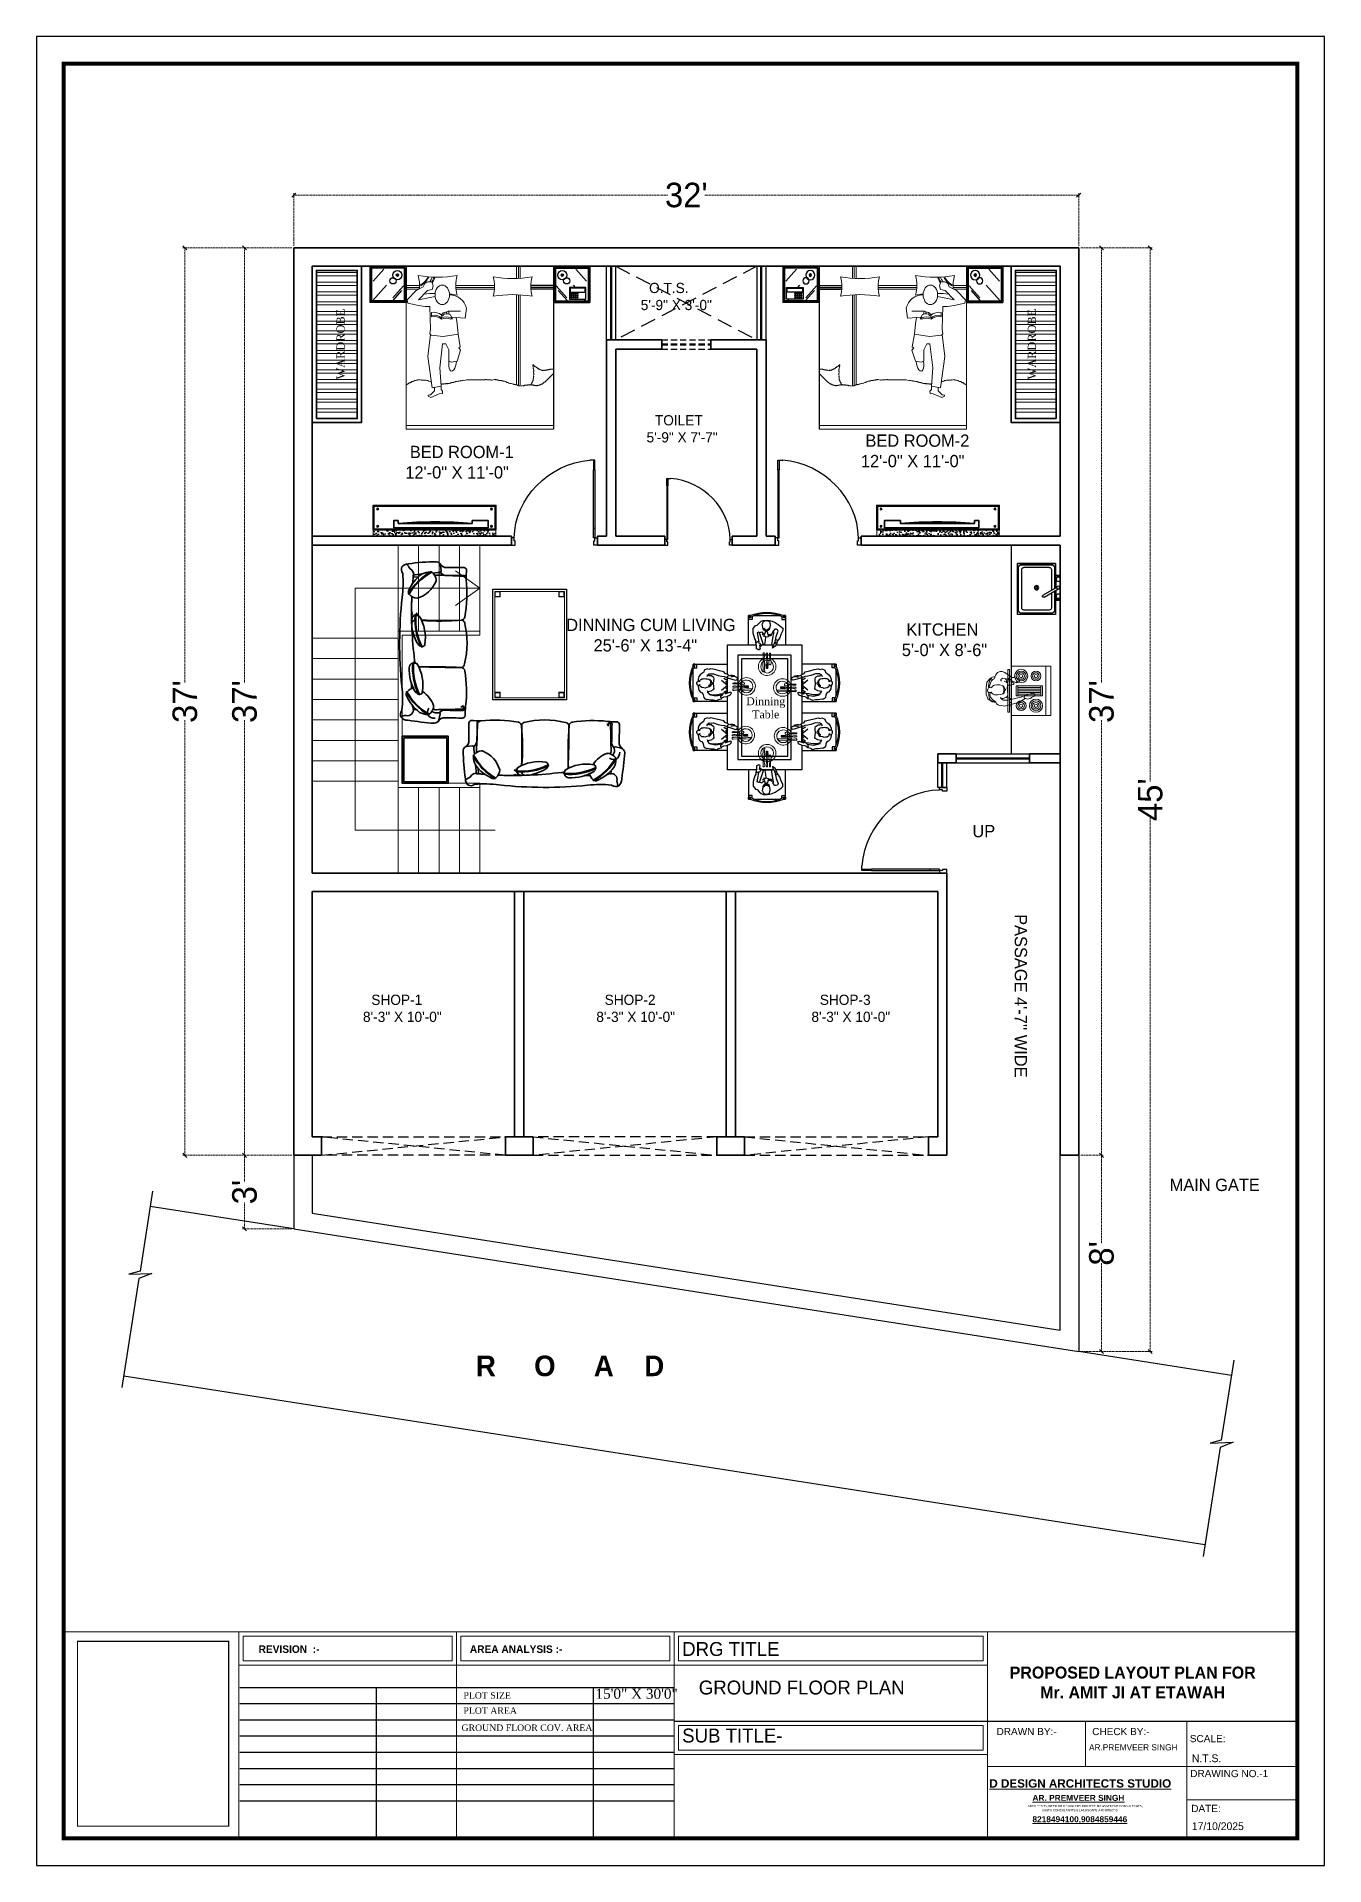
# Model space of a CAD drawing. Header units: millimetres. Extents: x -6808 to 215771, y -89660 to -16303.
# Drawn here: x 106155 to 106785, y -56133 to -55238 of the extents above; entities that cross this region are included whole.
import ezdxf

# ---------------------------------------------------------------- set-up
doc = ezdxf.new("R2010")
doc.units = ezdxf.units.MM
doc.header["$PDMODE"] = 35
doc.linetypes.add('DASHED', pattern=[0.75, 0.5, -0.25])
doc.layers.get('0').update_dxf_attribs({"color": 8})
for name, color, linetype, lineweight in [('_Furniture', 253, 'Continuous', 18), ('A- FUR', 34, 'Continuous', 0), ('dim2', 6, 'Continuous', 20), ('FIXture', 132, 'Continuous', 13), ('FORMAT LAAYER', 250, 'Continuous', 13), ('FUR TEXT', 7, 'Continuous', 20), ('FURNITURE 2', 33, 'Continuous', 25), ('furnitures', 12, 'Continuous', 13), ('Projection', 190, 'DASHED', 25), ('STAIR', 252, 'Continuous', 15), ('text', 7, 'Continuous', 25), ('wall', 7, 'Continuous', 35)]:
    doc.layers.add(name, color=color, linetype=linetype, lineweight=lineweight)
for name, color, linetype in [('_KTI_CONTROL', 7, 'Continuous'), ('FORMAT', 7, 'Continuous'), ('FUR', 12, 'Continuous'), ('NET 01', 8, 'Continuous'), ('WIN', 5, 'Continuous')]:
    doc.layers.add(name, color=color, linetype=linetype)
doc.layers.add('AR.furniture', color=7, linetype='Continuous', lineweight=35, true_color=0x009e9e)
doc.layers.add('furniture', color=7, linetype='Continuous', lineweight=5, true_color=0xe57b2a)
doc.styles.add('cdim', font='arial.ttf')
doc.styles.add('HYPERMARTBORA0$0$SANSSERIFBOLD', font='sasb____.pfb', dxfattribs={"height": 0.2})
doc.styles.add('SAJ', font='eurr____.ttf')
doc.styles.get("Standard").update_dxf_attribs({"font": 'times.ttf'})
doc.styles.add('working', font='swissl.ttf')
doc.dimstyles.new('SAJ', dxfattribs={"dimtxt": 5, "dimasz": 2, "dimexe": 1, "dimexo": 1, "dimgap": 0.09375, "dimtad": 0, "dimdec": 1, "dimzin": 0, "dimdsep": 46, "dimlunit": 4, "dimtxsty": 'SAJ', "dimblk": 'OBLIQUE', "dimcen": 0.125, "dimdle": 0.375, "dimadec": 0, "dimazin": 0, "dimtfac": 1, "dimtdec": 1, "dimtofl": 0, "dimtmove": 0, "dimatfit": 3, "dimldrblk": 'OBLIQUE', "dimfxl": 1, "dimtolj": 1, "dimtzin": 0, "dimlwd": 5, "dimlwe": 5, "dimarcsym": 1})
pattern_1 = [(180, (60534.0775, -156924.6197), (-4e-15, -4.7625), []), (180, (60532.49, -156923.032), (-4e-15, -4.7625), [])]

msp = doc.modelspace()

# ---------------------------------------------------------------- texts
at = {"linetype": 'ByBlock', "lineweight": 20, "char_height": 4, "width": 11.03232, "rotation": 90}
for insert, attachment_point in [((106306.028, -55388.211), 8), ((106640.209, -55388.211), 2)]:
    msp.add_mtext('WARDROBE', dxfattribs=dict(at, insert=insert, attachment_point=attachment_point))
at = {"layer": 'FORMAT', "lineweight": 13, "style": 'working'}
for s, height, p in [('DRAWN BY:-', 3.5126, (106624.916, -56068.82)), (' CHECK BY:-', 3.51256, (106670.36, -56068.82)), ('SCALE:', 3.5126, (106719.49, -56072.274)), ('DRAWING NO.-1', 3.51256, (106719.676, -56089.382)), ('DATE:', 3.5126, (106720.171, -56106.445))]:
    msp.add_text(s, height=height, dxfattribs=at).set_placement(p)
at = {"layer": 'FORMAT', "style": 'cdim'}
for s, insert, char_height, width, attachment_point in [('\\A1;{\\fCentury Gothic|b1|i0|c0|p34;REVISION  :-}', (106263.828, -56024.912), 3.7141, 82.00869, 1), ('\\A1;{\\fCentury Gothic|b1|i0|c0|p34;AREA ANALYSIS :-}', (106367.191, -56024.912), 3.7141, 82.00869, 1), ('\\A1;{\\fDilleniaUPC|b1|i0|c0|p18;PROPOSED LAYOUT PLAN FOR \\PMr. AMIT JI AT ETAWAH}', (106691.53, -56043.11), 5.82604, 146.36223, 5)]:
    msp.add_mtext(s, dxfattribs=dict(at, insert=insert, char_height=char_height, width=width, attachment_point=attachment_point))
at = {"layer": 'FORMAT', "ltscale": 2, "attachment_point": 1, "style": 'SAJ'}
for s, insert, char_height, width in [('\\A1;{\\fCentury Gothic|b0|i0|c0|p34;DRG TITLE}', (106471.095, -56023.278), 6.81315, 157.97217), ('\\A1;{\\fCentury Gothic|b0|i0|c0|p34;GROUND FLOOR PLAN}', (106479.217, -56042.129), 6.81315, 157.97217), ('\\A1;{\\fCentury Gothic|b0|i0|c0|p34;SUB TITLE-}', (106471.092, -56065.623), 6.81315, 157.97217), ('\\A1;{\\fShonar Bangla|b0|i0|c0|p34;AR.PREMVEER SINGH}', (106670.176, -56073.279), 3.01841, 153.90418), ('\\A1;{\\fShonar Bangla|b0|i0|c0|p34;N.T.S.}', (106720.49, -56078.259), 3.80198, 98.73261), ('\\A1;{\\fShonar Bangla|b0|i0|c0|p34;17/10/2025}', (106720.49, -56111.478), 3.80198, 98.73261)]:
    msp.add_mtext(s, dxfattribs=dict(at, insert=insert, char_height=char_height, width=width))
at = {"layer": 'FORMAT', "lineweight": 13, "attachment_point": 1, "style": 'working'}
for s, insert, char_height, width in [('\\A1;{\\fBook Antiqua|b0|i0|c0|p18;PLOT SIZE}', (106364.056, -56047.815), 3.16832, 82.00869), ('\\A1;{\\fBook Antiqua|b0|i0|c0|p18;15\'0" X 30\'0"}', (106428.647, -56046.1), 4.93877, 127.83496), ('\\A1;{\\fBook Antiqua|b0|i0|c0|p18;PLOT AREA}', (106364.056, -56055.226), 3.16832, 82.00869), ('\\A1;{\\fBook Antiqua|b0|i0|c0|p18;GROUND FLOOR COV. AREA}', (106363.098, -56063.619), 3.16832, 82.00869)]:
    msp.add_mtext(s, dxfattribs=dict(at, insert=insert, char_height=char_height, width=width))
at = {"layer": 'FORMAT LAAYER', "color": 0, "lineweight": 13}
for s, height, style, p in [('%%UD DESIGN ARCHITECTS STUDIO', 4.08123, 'HYPERMARTBORA0$0$SANSSERIFBOLD', (106621.394, -56094.503)), ('ARCHITECTS,INTERIOR DESIGNERS,PROJECT MANAGEMENT CONSULTANTS,', 1.05931, 'working', (106640.148, -56104.049)), ('%%UAR. PREMVEER SINGH', 2.91228, 'HYPERMARTBORA0$0$SANSSERIFBOLD', (106642.491, -56100.973)), ('VASTU CONSULTANTS & LANDSCAPE ARCHITECTS', 1.05931, 'working', (106647.157, -56106.071)), ('%%U8218494100,9084859446', 2.91228, 'HYPERMARTBORA0$0$SANSSERIFBOLD', (106642.491, -56111.427))]:
    msp.add_text(s, height=height, dxfattribs=dict(at, style=style)).set_placement(p)
at = {"layer": 'FORMAT LAAYER', "linetype": 'ByBlock', "insert": (106401.279, -55883.118), "char_height": 10.08, "width": 351.4658, "attachment_point": 2, "style": 'SAJ'}
msp.add_mtext('\\A1;{\\fCentury Gothic|b1|i0|c0|p34;        R     O     A    D }', dxfattribs=at)
at = {"layer": 'FUR TEXT', "ltscale": 0.25, "insert": (106511.978, -55571.372), "char_height": 3.85714, "width": 18.0112, "attachment_point": 8}
msp.add_mtext('Dinning Table', dxfattribs=at)
at = {"layer": 'text', "ltscale": 2, "char_height": 6, "style": 'SAJ'}
for s, insert, width, attachment_point in [('\\A1;{\\fCentury Gothic|b0|i0|c0|p34; \\H0.83333x; O.T.S.\\P5\'-9" X 3\'-0"}', (106450.82, -55358.241), 244.74508, 1), ('\\A1;{\\fCentury Gothic|b0|i0|c0|p34; \\H0.83333x; TOILET\\P5\'-9" X 7\'-7"}', (106453.656, -55422.974), 244.74508, 1), ('\\A1;{\\fCentury Gothic|b0|i0|c0|p34; BED ROOM-2\\P12\'-0" X 11\'-0"}', (106558.556, -55432.435), 67.51856, 1), ('\\A1;{\\fCentury Gothic|b0|i0|c0|p34; BED ROOM-1\\P12\'-0" X 11\'-0"}', (106335.61, -55437.979), 67.51856, 1), ('\\A1;{\\fCentury Gothic|b0|i0|c0|p34;   DINNING CUM LIVING\\P         25\'-6" X 13\'-4"}', (106407.662, -55522.609), 115.0205, 1), ('\\A1;{\\fCentury Gothic|b0|i0|c0|p34;  \\P KITCHEN\\P5\'-0" X 8\'-6"}', (106578.563, -55514.858), 244.74508, 1), ('\\A1;{\\fCentury Gothic|b0|i0|c0|p34;UP}', (106624.256, -55623.494), 244.74508, 3), ('\\A1;{\\fCentury Gothic|b0|i0|c0|p34; \\H0.83333x; SHOP-1\\P8\'-3" X 10\'-0"}', (106314.901, -55706.536), 244.74508, 1), ('\\A1;{\\fCentury Gothic|b0|i0|c0|p34; \\H0.83333x; SHOP-2\\P8\'-3" X 10\'-0"}', (106429.074, -55706.536), 244.74508, 1), ('\\A1;{\\fCentury Gothic|b0|i0|c0|p34; \\H0.83333x; SHOP-3\\P8\'-3" X 10\'-0"}', (106534.337, -55706.536), 244.74508, 1), ('\\A1;{\\fCentury Gothic|b0|i0|c0|p34;MAIN GATE}', (106753.754, -55796.61), 244.74508, 3)]:
    msp.add_mtext(s, dxfattribs=dict(at, insert=insert, width=width, attachment_point=attachment_point))
at = {"layer": 'text', "ltscale": 2, "insert": (106639.838, -55660.446), "char_height": 6, "width": 115.0205, "attachment_point": 1, "rotation": 270, "style": 'SAJ'}
msp.add_mtext("\\A1;{\\fCentury Gothic|b0|i0|c0|p34;   PASSAGE 4'-7'' WIDE\\P         }", dxfattribs=at)

# ---------------------------------------------------------------- blocks, each defined once
blk = doc.blocks.new('_Oblique')
at = {"color": 0, "linetype": 'ByBlock', "lineweight": -2}
blk.add_line((-0.5, -0.5), (0.5, 0.5), dxfattribs=at)
blk = doc.blocks.new('*D2129')
at = {"layer": 'Defpoints', "color": 0, "transparency": 16777216}
for p in [(106665.12, -55315.33), (106281.12, -55341.12), (106665.12, -55341.12)]:
    blk.add_point(p, dxfattribs=at)
at = {"layer": 'dim2', "color": 0, "linetype": 'DASHED', "lineweight": 5, "transparency": 16777216}
for p, q in [((106280.74, -55315.33), (106464.02, -55315.33)), ((106281.12, -55340.12), (106281.12, -55314.33)), ((106665.49, -55315.33), (106482.22, -55315.33)), ((106665.12, -55340.12), (106665.12, -55314.33))]:
    blk.add_line(p, q, dxfattribs=at)
at = {"layer": 'dim2', "color": 0, "lineweight": 5, "transparency": 16777216, "xscale": 2, "yscale": 2, "zscale": 2, "rotation": 180}
blk.add_blockref('_Oblique', (106281.12, -55315.33), dxfattribs=at)
at = {"layer": 'dim2', "color": 0, "lineweight": 5, "transparency": 16777216, "xscale": 2, "yscale": 2, "zscale": 2}
blk.add_blockref('_Oblique', (106665.12, -55315.33), dxfattribs=at)
at = {"layer": 'dim2', "color": 0, "transparency": 16777216, "insert": (106473.12, -55315.33), "char_height": 12, "attachment_point": 5, "style": 'SAJ'}
blk.add_mtext("\\A1;32'", dxfattribs=at)
blk = doc.blocks.new('*D2130')
at = {"layer": 'Defpoints', "color": 0, "transparency": 16777216}
for p in [(106227.79, -55341.12), (106281.12, -55341.12), (106281.12, -55785.12)]:
    blk.add_point(p, dxfattribs=at)
at = {"layer": 'dim2', "color": 0, "linetype": 'DASHED', "lineweight": 5, "transparency": 16777216}
for p, q in [((106280.12, -55341.12), (106226.79, -55341.12)), ((106227.79, -55340.74), (106227.79, -55554.02)), ((106227.79, -55785.49), (106227.79, -55572.22)), ((106280.12, -55785.12), (106226.79, -55785.12))]:
    blk.add_line(p, q, dxfattribs=at)
at = {"layer": 'dim2', "color": 0, "lineweight": 5, "transparency": 16777216, "xscale": 2, "yscale": 2, "zscale": 2}
for p, rotation in [((106227.79, -55341.12), 90), ((106227.79, -55785.12), 270)]:
    blk.add_blockref('_Oblique', p, dxfattribs=dict(at, rotation=rotation))
at = {"layer": 'dim2', "color": 0, "transparency": 16777216, "insert": (106227.79, -55563.12), "char_height": 12, "attachment_point": 5, "rotation": 90, "style": 'SAJ'}
blk.add_mtext("\\A1;37'", dxfattribs=at)
blk = doc.blocks.new('*D2128')
at = {"layer": 'Defpoints', "color": 0, "transparency": 16777216}
for p in [(106665.12, -55341.12), (106700.14, -55341.12), (106665.12, -55881.12)]:
    blk.add_point(p, dxfattribs=at)
at = {"layer": 'dim2', "color": 0, "linetype": 'DASHED', "lineweight": 5, "transparency": 16777216}
for p, q in [((106666.12, -55341.12), (106701.14, -55341.12)), ((106700.14, -55340.74), (106700.14, -55602.15)), ((106700.14, -55881.49), (106700.14, -55620.08)), ((106666.12, -55881.12), (106701.14, -55881.12))]:
    blk.add_line(p, q, dxfattribs=at)
at = {"layer": 'dim2', "color": 0, "lineweight": 5, "transparency": 16777216, "xscale": 2, "yscale": 2, "zscale": 2}
for p, rotation in [((106700.14, -55341.12), 90), ((106700.14, -55881.12), 270)]:
    blk.add_blockref('_Oblique', p, dxfattribs=dict(at, rotation=rotation))
at = {"layer": 'dim2', "color": 0, "transparency": 16777216, "insert": (106700.14, -55611.12), "char_height": 12, "attachment_point": 5, "rotation": 90, "style": 'SAJ'}
blk.add_mtext("\\A1;45'", dxfattribs=at)
blk = doc.blocks.new('*D2131')
at = {"layer": 'Defpoints', "color": 0, "transparency": 16777216}
for p in [(106256.98, -55341.12), (106281.12, -55341.12), (106281.12, -55785.12)]:
    blk.add_point(p, dxfattribs=at)
at = {"layer": 'dim2', "color": 0, "linetype": 'DASHED', "lineweight": 5, "transparency": 16777216}
for p, q in [((106280.12, -55341.12), (106255.98, -55341.12)), ((106256.98, -55340.74), (106256.98, -55554.02)), ((106256.98, -55785.49), (106256.98, -55572.22)), ((106280.12, -55785.12), (106255.98, -55785.12))]:
    blk.add_line(p, q, dxfattribs=at)
at = {"layer": 'dim2', "color": 0, "lineweight": 5, "transparency": 16777216, "xscale": 2, "yscale": 2, "zscale": 2}
for p, rotation in [((106256.98, -55341.12), 90), ((106256.98, -55785.12), 270)]:
    blk.add_blockref('_Oblique', p, dxfattribs=dict(at, rotation=rotation))
at = {"layer": 'dim2', "color": 0, "transparency": 16777216, "insert": (106256.98, -55563.12), "char_height": 12, "attachment_point": 5, "rotation": 90, "style": 'SAJ'}
blk.add_mtext("\\A1;37'", dxfattribs=at)
blk = doc.blocks.new('QEWFWE')
at = {"layer": 'NET 01'}
for p, q in [((238503.45, 15011.85), (238503.45, 15015.77)), ((238503.45, 15015.77), (238505.41, 15015.77)), ((238503.98, 15011.85), (238503.45, 15011.85)), ((238503.45, 15011.85), (238503.45, 14988.32)), ((238503.98, 15015.77), (238503.98, 15011.85)), ((238503.98, 14988.32), (238503.98, 15011.85)), ((238503.45, 14988.32), (238503.45, 14984.4)), ((238503.98, 14988.32), (238503.45, 14988.32)), ((238503.98, 14984.4), (238503.98, 14988.32)), ((238503.45, 14984.4), (238503.98, 14984.4))]:
    blk.add_line(p, q, dxfattribs=at)
for points in [[(238503.45, 14984.4), (238502.4, 14984.4), (238502.4, 14981.4), (238503.9, 14981.4), (238503.9, 14982.9), (238503.9, 14983.2), (238503.45, 14983.2)], [(238536.02, 14984.4), (238537.07, 14984.4), (238537.07, 14981.4), (238535.57, 14981.4), (238535.57, 14982.9), (238535.57, 14983.2), (238536.02, 14983.2)]]:
    blk.add_lwpolyline(points, close=True, dxfattribs=at)
blk.add_ellipse((238504.18, 14985.62), major_axis=(-29.27, 13.54), ratio=0.925766, start_param=-2.718612, end_param=-1.204625, dxfattribs=at)
blk = doc.blocks.new('A$C1A9968DB')
at = {"layer": 'furniture', "ltscale": 0.5}
for p, q in [((3.85, 45.67), (6.88, 47.34)), ((6.88, 47.34), (7.52, 48.64)), ((7.52, 48.64), (8.85, 49.47)), ((8.85, 49.47), (10.51, 49.47)), ((10.51, 49.47), (11.12, 47.7)), ((11.12, 47.7), (10.65, 46.11)), ((3.85, 45.67), (0, 41.68)), ((0.3, 40.35), (0, 41.68)), ((0.3, 40.35), (4.88, 39.32)), ((8.7, 45.77), (4.85, 41.78)), ((11.92, 43.21), (4.85, 41.78)), ((4.88, 39.32), (7.7, 38.87)), ((10.65, 46.11), (8.7, 45.77)), ((7.7, 38.87), (9.68, 38.93)), ((9.68, 38.87), (9.98, 29.12)), ((10.35, 36.28), (10.42, 34.45)), ((14.76, 35.19), (14.68, 35.04)), ((14.68, 35.04), (14.68, 34.88)), ((14.68, 34.88), (14.84, 34.81)), ((14.74, 34.85), (14.72, 34.01)), ((14.72, 34.01), (14.72, 33.42)), ((14.84, 35.35), (14.76, 35.19)), ((14.99, 35.58), (14.84, 35.5)), ((14.84, 35.5), (14.84, 35.35)), ((14.84, 34.81), (15.15, 34.81)), ((15.07, 35.74), (14.99, 35.58)), ((15.15, 35.89), (15.07, 35.74)), ((15.3, 35.97), (15.15, 35.89)), ((15.15, 34.81), (15.3, 34.88)), ((15.46, 36.12), (15.3, 35.97)), ((15.3, 35.04), (15.46, 35.12)), ((15.3, 34.88), (15.3, 35.04)), ((15.61, 36.12), (15.46, 36.12)), ((15.46, 35.27), (15.54, 35.43)), ((15.46, 35.12), (15.46, 35.27)), ((15.54, 36.05), (15.69, 36.2)), ((15.54, 35.43), (15.69, 35.5)), ((15.69, 36.2), (15.85, 36.28)), ((15.69, 35.5), (15.81, 35.62)), ((15.85, 36.28), (16, 36.28)), ((16, 36.28), (16.31, 36.43)), ((16.31, 36.43), (16.47, 36.51)), ((16.47, 36.51), (16.62, 36.51)), ((17.56, 36.8), (16.62, 36.51)), ((16.7, 36.43), (16.66, 36.52)), ((16.86, 36.28), (16.7, 36.43)), ((16.93, 36.12), (16.86, 36.28)), ((16.93, 35.81), (16.93, 36.12)), ((17, 35.68), (16.93, 35.81)), ((22.85, 36.8), (17.56, 36.8)), ((17.59, 36.81), (17.95, 35.51)), ((18.54, 35.29), (19.19, 33.72)), ((18.71, 34.01), (19.34, 33.64)), ((19.34, 33.64), (18.71, 33.42)), ((24.78, 33.85), (18.92, 34.36)), ((21.37, 31.48), (20.95, 34.19)), ((21.82, 27.05), (21.37, 31.48)), ((25.34, 38.15), (24.78, 33.85)), ((8.8, 17.45), (10, 26.89)), ((9.98, 29.12), (9.68, 27.2)), ((9.68, 27.2), (10.28, 26.61)), ((10.28, 26.61), (15.31, 26.02)), ((15.31, 26.02), (21.82, 27.05)), ((21.82, 27.05), (22.71, 21.58)), ((10.72, 4.14), (8.8, 17.45)), ((15.16, 22.91), (13.98, 12.57)), ((16.49, 22.91), (15.16, 22.91)), ((17.82, 20.4), (16.49, 22.91)), ((17.82, 15.52), (17.82, 20.4)), ((22.85, 20.25), (21.37, 15.52)), ((22.71, 21.58), (22.11, 21.14)), ((22.11, 21.14), (22.85, 20.25)), ((13.98, 12.57), (14.57, 4.74)), ((18.86, 15.08), (17.82, 15.52)), ((21.37, 15.52), (18.86, 15.08)), ((10.1, 0), (9, 0.54)), ((9.89, 1.11), (9.14, 0.96)), ((11.71, 2.78), (9.89, 1.11)), ((13.73, 1.58), (10.1, 0)), ((14.57, 4.74), (10.72, 4.14)), ((11.67, 4.29), (11.71, 2.78)), ((15.05, 1.65), (13.73, 1.58)), ((14.48, 4.72), (14.56, 3.39)), ((14.56, 3.39), (15.16, 2.64)), ((15.16, 2.64), (15.13, 1.68))]:
    blk.add_line(p, q, dxfattribs=at)
blk.add_lwpolyline([(9, 0.54), (8.93, 0.92), (9.51, 1.04)], dxfattribs=at)
for centre, radius, start, end in [((18.06, 36.38), 7.5, 13.68724, 89.70433), ((11.38, 31.16), 5.23, 49.90029, 101.4337), ((11.46, 29.92), 5.23, 51.46202, 101.4337), ((11.46, 29.33), 5.23, 51.46202, 101.4337), ((16.71, 29.78), 4.67, 64.68646, 115.31354), ((16.71, 29.19), 4.67, 64.68646, 115.31354), ((16.64, 31.03), 4.67, 65.91342, 100.13711)]:
    blk.add_arc(centre, radius, start, end, dxfattribs=at)
at = {"layer": 'furniture', "ltscale": 0.5, "extrusion": (1.33e-14, -5.24506e-16, -1)}
blk.add_ellipse((14.99, 43.85), major_axis=(0, -4.19), ratio=0.740098, start_param=4.712389, end_param=10.995574, dxfattribs=at)
at = {"layer": 'furniture', "ltscale": 0.5, "extrusion": (1.32939e-14, -5.4405e-16, -1)}
blk.add_ellipse((19.38, 14.94), major_axis=(-0.51, -3.71), ratio=0.422098, start_param=4.512692, end_param=7.948784, dxfattribs=at)
blk = doc.blocks.new('*X398')
at = {"color": 0}
for p, q in [((221.847, 124.188), (221.861, 124.202)), ((221.847, 124.193), (221.855, 124.202)), ((221.847, 124.178), (221.857, 124.188)), ((221.847, 124.172), (221.857, 124.182)), ((221.847, 124.162), (221.857, 124.172)), ((221.847, 124.156), (221.857, 124.166)), ((221.847, 124.146), (221.857, 124.156)), ((221.847, 124.14), (221.857, 124.15)), ((221.847, 124.13), (221.857, 124.14)), ((221.847, 124.125), (221.857, 124.135)), ((221.847, 124.114), (221.857, 124.124)), ((221.847, 124.109), (221.857, 124.119)), ((221.847, 124.098), (221.857, 124.108)), ((221.847, 124.093), (221.857, 124.103)), ((221.847, 124.082), (221.857, 124.092)), ((221.847, 124.077), (221.857, 124.087)), ((221.847, 124.066), (221.857, 124.076)), ((221.847, 124.061), (221.857, 124.071)), ((221.847, 124.05), (221.857, 124.06)), ((221.847, 124.045), (221.857, 124.055)), ((221.847, 124.034), (221.857, 124.044)), ((221.861, 124.192), (221.871, 124.202)), ((221.867, 124.192), (221.877, 124.202)), ((221.877, 124.192), (221.887, 124.202)), ((221.883, 124.192), (221.893, 124.202)), ((221.893, 124.192), (221.903, 124.202)), ((221.898, 124.192), (221.908, 124.202)), ((221.909, 124.192), (221.919, 124.202)), ((221.914, 124.192), (221.924, 124.202)), ((221.925, 124.192), (221.935, 124.202)), ((221.93, 124.192), (221.94, 124.202)), ((221.941, 124.192), (221.951, 124.202)), ((221.946, 124.192), (221.956, 124.202)), ((221.957, 124.192), (221.967, 124.202)), ((221.962, 124.192), (221.972, 124.202)), ((221.973, 124.192), (221.983, 124.202)), ((221.978, 124.192), (221.988, 124.202)), ((221.989, 124.192), (221.999, 124.202)), ((221.994, 124.192), (222.004, 124.202)), ((222.005, 124.192), (222.015, 124.202)), ((222.01, 124.192), (222.02, 124.202)), ((222.02, 124.192), (222.03, 124.202)), ((222.026, 124.192), (222.036, 124.202)), ((222.036, 124.192), (222.046, 124.202)), ((222.042, 124.192), (222.052, 124.202)), ((222.052, 124.192), (222.062, 124.202)), ((222.058, 124.192), (222.068, 124.202)), ((222.068, 124.192), (222.078, 124.202)), ((222.073, 124.192), (222.083, 124.202)), ((222.084, 124.192), (222.094, 124.202)), ((222.089, 124.192), (222.099, 124.202)), ((222.1, 124.192), (222.11, 124.202)), ((222.105, 124.192), (222.115, 124.202)), ((222.116, 124.192), (222.126, 124.202)), ((222.121, 124.192), (222.131, 124.202)), ((222.132, 124.192), (222.142, 124.202)), ((222.137, 124.192), (222.147, 124.202)), ((222.148, 124.192), (222.158, 124.202)), ((222.153, 124.192), (222.163, 124.202)), ((222.164, 124.192), (222.174, 124.202)), ((222.169, 124.192), (222.179, 124.202)), ((222.18, 124.192), (222.19, 124.202)), ((222.185, 124.192), (222.195, 124.202)), ((222.195, 124.192), (222.205, 124.202)), ((222.201, 124.192), (222.211, 124.202)), ((222.211, 124.192), (222.221, 124.202)), ((222.217, 124.192), (222.227, 124.202)), ((222.227, 124.192), (222.237, 124.202)), ((222.233, 124.192), (222.243, 124.202)), ((222.243, 124.192), (222.253, 124.202)), ((222.248, 124.192), (222.258, 124.202)), ((222.259, 124.192), (222.269, 124.202)), ((222.264, 124.192), (222.274, 124.202)), ((222.275, 124.192), (222.285, 124.202)), ((222.28, 124.192), (222.29, 124.202)), ((222.291, 124.192), (222.301, 124.202)), ((222.296, 124.192), (222.306, 124.202)), ((222.307, 124.192), (222.317, 124.202)), ((222.312, 124.192), (222.322, 124.202)), ((222.323, 124.192), (222.333, 124.202)), ((222.328, 124.192), (222.338, 124.202)), ((222.339, 124.192), (222.349, 124.202)), ((222.344, 124.192), (222.354, 124.202)), ((222.355, 124.192), (222.365, 124.202)), ((222.36, 124.192), (222.37, 124.202)), ((222.37, 124.192), (222.38, 124.202)), ((222.376, 124.192), (222.386, 124.202)), ((222.386, 124.192), (222.396, 124.202)), ((222.392, 124.192), (222.402, 124.202)), ((222.397, 124.187), (222.407, 124.197)), ((222.397, 124.181), (222.407, 124.191)), ((222.397, 124.171), (222.407, 124.181)), ((222.397, 124.165), (222.407, 124.175)), ((222.397, 124.155), (222.407, 124.165)), ((222.397, 124.149), (222.407, 124.159)), ((222.397, 124.139), (222.407, 124.149)), ((222.397, 124.134), (222.407, 124.144)), ((222.397, 124.123), (222.407, 124.133)), ((222.397, 124.118), (222.407, 124.128)), ((222.397, 124.107), (222.407, 124.117)), ((222.397, 124.102), (222.407, 124.112)), ((222.397, 124.091), (222.407, 124.101)), ((222.397, 124.086), (222.407, 124.096)), ((222.397, 124.075), (222.407, 124.085)), ((222.397, 124.07), (222.407, 124.08)), ((222.397, 124.059), (222.407, 124.069)), ((222.397, 124.054), (222.407, 124.064)), ((222.397, 124.043), (222.407, 124.053)), ((222.397, 124.038), (222.407, 124.048)), ((221.847, 124.029), (221.857, 124.039)), ((221.847, 124.018), (221.857, 124.028)), ((221.847, 124.013), (221.857, 124.023)), ((221.847, 124.003), (221.857, 124.013)), ((221.847, 123.997), (221.857, 124.007)), ((221.847, 123.987), (221.857, 123.997)), ((221.847, 123.981), (221.857, 123.991)), ((221.847, 123.971), (221.857, 123.981)), ((221.847, 123.965), (221.857, 123.975)), ((221.847, 123.955), (221.857, 123.965)), ((221.847, 123.949), (221.857, 123.959)), ((221.847, 123.939), (221.857, 123.949)), ((221.847, 123.934), (221.857, 123.944)), ((221.847, 123.923), (221.857, 123.933)), ((221.847, 123.918), (221.857, 123.928)), ((221.847, 123.907), (221.857, 123.917)), ((221.847, 123.902), (221.857, 123.912)), ((221.847, 123.891), (221.857, 123.901)), ((221.847, 123.886), (221.857, 123.896)), ((221.847, 123.875), (221.857, 123.885)), ((221.847, 123.87), (221.857, 123.88)), ((221.847, 123.859), (221.857, 123.869)), ((221.847, 123.854), (221.857, 123.864)), ((221.847, 123.843), (221.857, 123.853)), ((221.847, 123.838), (221.857, 123.848)), ((221.847, 123.828), (221.857, 123.838)), ((221.847, 123.822), (221.857, 123.832)), ((221.847, 123.812), (221.857, 123.822)), ((221.847, 123.806), (221.857, 123.816)), ((221.847, 123.796), (221.857, 123.806)), ((221.847, 123.79), (221.857, 123.8)), ((221.847, 123.78), (221.857, 123.79)), ((221.847, 123.774), (221.857, 123.784)), ((221.847, 123.764), (221.857, 123.774)), ((221.847, 123.759), (221.857, 123.769)), ((221.847, 123.748), (221.857, 123.758)), ((221.847, 123.743), (221.857, 123.753)), ((221.847, 123.732), (221.857, 123.742)), ((222.397, 124.028), (222.407, 124.038)), ((222.397, 124.022), (222.407, 124.032)), ((222.397, 124.012), (222.407, 124.022)), ((222.397, 124.006), (222.407, 124.016)), ((222.397, 123.996), (222.407, 124.006)), ((222.397, 123.99), (222.407, 124)), ((222.397, 123.98), (222.407, 123.99)), ((222.397, 123.974), (222.407, 123.984)), ((222.397, 123.964), (222.407, 123.974)), ((222.397, 123.959), (222.407, 123.969)), ((222.397, 123.948), (222.407, 123.958)), ((222.397, 123.943), (222.407, 123.953)), ((222.397, 123.932), (222.407, 123.942)), ((222.397, 123.927), (222.407, 123.937)), ((222.397, 123.916), (222.407, 123.926)), ((222.397, 123.911), (222.407, 123.921)), ((222.397, 123.9), (222.407, 123.91)), ((222.397, 123.895), (222.407, 123.905)), ((222.397, 123.884), (222.407, 123.894)), ((222.397, 123.879), (222.407, 123.889)), ((222.397, 123.868), (222.407, 123.878)), ((222.397, 123.863), (222.407, 123.873)), ((222.397, 123.852), (222.407, 123.862)), ((222.397, 123.847), (222.407, 123.857)), ((222.397, 123.837), (222.407, 123.847)), ((222.397, 123.831), (222.407, 123.841)), ((222.397, 123.821), (222.407, 123.831)), ((222.397, 123.815), (222.407, 123.825)), ((222.397, 123.805), (222.407, 123.815)), ((222.397, 123.799), (222.407, 123.809)), ((222.397, 123.789), (222.407, 123.799)), ((222.397, 123.784), (222.407, 123.794)), ((222.397, 123.773), (222.407, 123.783)), ((222.397, 123.768), (222.407, 123.778)), ((222.397, 123.757), (222.407, 123.767)), ((222.397, 123.752), (222.407, 123.762)), ((222.397, 123.741), (222.407, 123.751)), ((222.397, 123.736), (222.407, 123.746)), ((221.847, 123.727), (221.857, 123.737)), ((221.847, 123.716), (221.857, 123.726)), ((221.847, 123.711), (221.857, 123.721)), ((221.847, 123.7), (221.857, 123.71)), ((221.847, 123.695), (221.857, 123.705)), ((221.847, 123.684), (221.857, 123.694)), ((221.847, 123.679), (221.857, 123.689)), ((221.847, 123.668), (221.857, 123.678)), ((221.847, 123.663), (221.857, 123.673)), ((221.847, 123.653), (221.857, 123.663)), ((221.847, 123.647), (221.857, 123.657)), ((221.852, 123.642), (221.862, 123.652)), ((221.858, 123.642), (221.868, 123.652)), ((221.868, 123.642), (221.878, 123.652)), ((221.873, 123.642), (221.883, 123.652)), ((221.884, 123.642), (221.894, 123.652)), ((221.889, 123.642), (221.899, 123.652)), ((221.9, 123.642), (221.91, 123.652)), ((221.905, 123.642), (221.915, 123.652)), ((221.916, 123.642), (221.926, 123.652)), ((221.921, 123.642), (221.931, 123.652)), ((221.932, 123.642), (221.942, 123.652)), ((221.937, 123.642), (221.947, 123.652)), ((221.948, 123.642), (221.958, 123.652)), ((221.953, 123.642), (221.963, 123.652)), ((221.964, 123.642), (221.974, 123.652)), ((221.969, 123.642), (221.979, 123.652)), ((221.98, 123.642), (221.99, 123.652)), ((221.985, 123.642), (221.995, 123.652)), ((221.995, 123.642), (222.005, 123.652)), ((222.001, 123.642), (222.011, 123.652)), ((222.011, 123.642), (222.021, 123.652)), ((222.017, 123.642), (222.027, 123.652)), ((222.027, 123.642), (222.037, 123.652)), ((222.033, 123.642), (222.043, 123.652)), ((222.043, 123.642), (222.053, 123.652)), ((222.048, 123.642), (222.058, 123.652)), ((222.059, 123.642), (222.069, 123.652)), ((222.064, 123.642), (222.074, 123.652)), ((222.075, 123.642), (222.085, 123.652)), ((222.08, 123.642), (222.09, 123.652)), ((222.091, 123.642), (222.101, 123.652)), ((222.096, 123.642), (222.106, 123.652)), ((222.107, 123.642), (222.117, 123.652)), ((222.112, 123.642), (222.122, 123.652)), ((222.123, 123.642), (222.133, 123.652)), ((222.128, 123.642), (222.138, 123.652)), ((222.139, 123.642), (222.149, 123.652)), ((222.144, 123.642), (222.154, 123.652)), ((222.155, 123.642), (222.165, 123.652)), ((222.16, 123.642), (222.17, 123.652)), ((222.17, 123.642), (222.18, 123.652)), ((222.176, 123.642), (222.186, 123.652)), ((222.186, 123.642), (222.196, 123.652)), ((222.192, 123.642), (222.202, 123.652)), ((222.202, 123.642), (222.212, 123.652)), ((222.208, 123.642), (222.218, 123.652)), ((222.218, 123.642), (222.228, 123.652)), ((222.223, 123.642), (222.233, 123.652)), ((222.234, 123.642), (222.244, 123.652)), ((222.239, 123.642), (222.249, 123.652)), ((222.25, 123.642), (222.26, 123.652)), ((222.255, 123.642), (222.265, 123.652)), ((222.266, 123.642), (222.276, 123.652)), ((222.271, 123.642), (222.281, 123.652)), ((222.282, 123.642), (222.292, 123.652)), ((222.287, 123.642), (222.297, 123.652)), ((222.298, 123.642), (222.308, 123.652)), ((222.303, 123.642), (222.313, 123.652)), ((222.314, 123.642), (222.324, 123.652)), ((222.319, 123.642), (222.329, 123.652)), ((222.33, 123.642), (222.34, 123.652)), ((222.335, 123.642), (222.345, 123.652)), ((222.345, 123.642), (222.355, 123.652)), ((222.351, 123.642), (222.361, 123.652)), ((222.361, 123.642), (222.371, 123.652)), ((222.367, 123.642), (222.377, 123.652)), ((222.377, 123.642), (222.387, 123.652)), ((222.383, 123.642), (222.393, 123.652)), ((222.393, 123.642), (222.407, 123.656)), ((222.397, 123.725), (222.407, 123.735)), ((222.397, 123.72), (222.407, 123.73)), ((222.397, 123.709), (222.407, 123.719)), ((222.397, 123.704), (222.407, 123.714)), ((222.397, 123.693), (222.407, 123.703)), ((222.397, 123.688), (222.407, 123.698)), ((222.397, 123.677), (222.407, 123.687)), ((222.397, 123.672), (222.407, 123.682)), ((222.397, 123.662), (222.407, 123.672)), ((222.397, 123.656), (222.407, 123.666)), ((222.398, 123.642), (222.407, 123.65))]:
    blk.add_line(p, q, dxfattribs=at)
blk = doc.blocks.new('M_DFURN_LEM_3D TELEPHONE_P')
at = {"color": 0, "linetype": 'ByBlock', "lineweight": -2}
for points in [[(0.25, -0.0875), (0.25, 0.0875), (0, 0.0875), (0, -0.0875)], [(0.24, -0.0175), (0.01, -0.0175), (0.01, -0.0775), (0.24, -0.0775)]]:
    blk.add_lwpolyline(points, close=True, dxfattribs=at)
for centre in [(0.13, 0.0625), (0.13, 0.0325), (0.13, 0.0025), (0.16, 0.0625), (0.16, 0.0325), (0.16, 0.0025), (0.19, 0.0625), (0.19, 0.0325), (0.19, 0.0025), (0.22, 0.0625), (0.22, 0.0325), (0.22, 0.0025)]:
    blk.add_circle(centre, 0.01, dxfattribs=at)
at = {"layer": 'Defpoints', "color": 0, "linetype": 'ByBlock', "lineweight": -2}
blk.add_point((0.25, 0), dxfattribs=at)
blk = doc.blocks.new('ertergrgr')
at = {"layer": 'furnitures', "color": 27, "ltscale": 50}
for p, q in [((-766411.4, 424368.94), (-766482.81, 424368.94)), ((-766482.81, 424290.02), (-766482.81, 424368.94)), ((-766411.4, 424367.15), (-766482.81, 424367.15)), ((-766482.61, 424347.54), (-766482.73, 424347.42)), ((-766482.73, 424346.79), (-766482.73, 424346.79)), ((-766481.98, 424346.9), (-766482.6, 424347.52)), ((-766481.73, 424346.9), (-766481.98, 424346.9)), ((-766481.38, 424346.54), (-766481.75, 424346.92)), ((-766480.87, 424346.53), (-766481.36, 424346.53)), ((-766480.76, 424346.39), (-766480.88, 424346.51)), ((-766480.51, 424346.39), (-766480.76, 424346.39)), ((-766480.01, 424345.89), (-766480.51, 424346.39)), ((-766479.64, 424345.77), (-766480.01, 424345.89)), ((-766479.39, 424345.77), (-766479.64, 424345.77)), ((-766479.02, 424345.64), (-766479.39, 424345.77)), ((-766478.9, 424345.52), (-766479.02, 424345.64)), ((-766478.53, 424345.4), (-766478.9, 424345.52)), ((-766471.83, 424345.65), (-766472.33, 424345.4)), ((-766471.58, 424345.65), (-766471.83, 424345.65)), ((-766471.21, 424345.77), (-766471.58, 424345.65)), ((-766471.09, 424345.89), (-766471.21, 424345.77)), ((-766470.71, 424346.02), (-766471.09, 424345.89)), ((-766470.59, 424346.14), (-766470.71, 424346.02)), ((-766465.63, 424347.13), (-766465.88, 424346.89)), ((-766465.38, 424347.13), (-766465.63, 424347.13)), ((-766465.26, 424347.01), (-766465.38, 424347.13)), ((-766464.89, 424347.13), (-766465.26, 424347.01)), ((-766464.76, 424347.01), (-766464.89, 424347.13)), ((-766464.39, 424346.89), (-766464.76, 424347.01)), ((-766463.65, 424346.89), (-766464.39, 424346.89)), ((-766463.52, 424346.76), (-766463.65, 424346.89)), ((-766463.27, 424346.76), (-766463.52, 424346.76)), ((-766463.15, 424346.89), (-766463.27, 424346.76)), ((-766462.9, 424346.89), (-766463.15, 424346.89)), ((-766462.78, 424346.76), (-766462.9, 424346.89)), ((-766462.53, 424346.76), (-766462.78, 424346.76)), ((-766461.79, 424346.76), (-766462.53, 424346.76)), ((-766461.41, 424346.64), (-766461.79, 424346.76)), ((-766461.29, 424346.52), (-766461.41, 424346.64)), ((-766461.04, 424346.52), (-766461.29, 424346.52)), ((-766460.79, 424346.52), (-766461.04, 424346.52)), ((-766460.67, 424346.39), (-766460.79, 424346.52)), ((-766460.17, 424346.39), (-766460.67, 424346.39)), ((-766459.8, 424346.27), (-766460.17, 424346.39)), ((-766459.68, 424346.14), (-766459.8, 424346.27)), ((-766459.43, 424346.14), (-766459.68, 424346.14)), ((-766459.06, 424346.02), (-766459.43, 424346.14)), ((-766458.93, 424345.9), (-766459.06, 424346.02)), ((-766458.19, 424345.9), (-766458.93, 424345.9)), ((-766458.07, 424345.77), (-766458.19, 424345.9)), ((-766457.7, 424345.65), (-766458.07, 424345.77)), ((-766457.2, 424345.65), (-766457.7, 424345.65)), ((-766457.08, 424345.53), (-766457.2, 424345.65)), ((-766456.7, 424345.65), (-766457.08, 424345.53)), ((-766456.46, 424345.4), (-766456.7, 424345.65)), ((-766456.08, 424345.53), (-766456.46, 424345.4)), ((-766455.89, 424345.33), (-766456.14, 424345.58)), ((-766436.09, 424345.53), (-766436.46, 424345.4)), ((-766435.97, 424345.65), (-766436.09, 424345.53)), ((-766435.22, 424345.65), (-766435.97, 424345.65)), ((-766434.85, 424345.78), (-766435.22, 424345.65)), ((-766434.73, 424345.9), (-766434.85, 424345.78)), ((-766434.36, 424346.03), (-766434.73, 424345.9)), ((-766434.11, 424346.27), (-766434.36, 424346.03)), ((-766433.86, 424346.27), (-766434.11, 424346.27)), ((-766433.49, 424346.4), (-766433.86, 424346.27)), ((-766432.99, 424346.65), (-766433.49, 424346.4)), ((-766432.74, 424346.65), (-766432.99, 424346.65)), ((-766432.37, 424346.77), (-766432.74, 424346.65)), ((-766431.88, 424346.77), (-766432.37, 424346.77)), ((-766431.5, 424346.89), (-766431.88, 424346.77)), ((-766431.01, 424347.14), (-766431.5, 424346.89)), ((-766430.88, 424347.02), (-766431.01, 424347.14)), ((-766430.64, 424347.27), (-766430.88, 424347.02)), ((-766430.39, 424347.27), (-766430.64, 424347.27)), ((-766430.14, 424347.27), (-766430.39, 424347.27)), ((-766429.89, 424347.27), (-766430.14, 424347.27)), ((-766429.77, 424347.39), (-766429.89, 424347.27)), ((-766429.52, 424347.39), (-766429.77, 424347.39)), ((-766429.15, 424347.51), (-766429.52, 424347.39)), ((-766429.34, 424303.77), (-766429.34, 424347.45)), ((-766428.65, 424347.76), (-766429.15, 424347.51)), ((-766428.4, 424347.76), (-766428.65, 424347.76)), ((-766428.44, 424303.81), (-766428.44, 424347.76)), ((-766428.28, 424347.89), (-766428.4, 424347.76)), ((-766427.54, 424347.89), (-766428.28, 424347.89)), ((-766427.41, 424348.01), (-766427.54, 424347.89)), ((-766427.54, 424303.86), (-766427.54, 424347.89)), ((-766426.79, 424347.89), (-766427.04, 424347.89)), ((-766426.67, 424348.01), (-766426.79, 424347.89)), ((-766426.42, 424348.01), (-766426.67, 424348.01)), ((-766426.17, 424347.76), (-766426.42, 424348.01)), ((-766425.8, 424347.89), (-766426.05, 424347.89)), ((-766425.68, 424347.76), (-766425.8, 424347.89)), ((-766425.43, 424347.76), (-766425.68, 424347.76)), ((-766425.3, 424347.64), (-766425.43, 424347.76)), ((-766424.81, 424347.64), (-766425.3, 424347.64)), ((-766424.56, 424347.64), (-766424.81, 424347.64)), ((-766424.31, 424347.64), (-766424.56, 424347.64)), ((-766424.19, 424347.52), (-766424.31, 424347.64)), ((-766424.06, 424347.64), (-766424.19, 424347.52)), ((-766423.82, 424347.64), (-766424.06, 424347.64)), ((-766423.69, 424347.52), (-766423.82, 424347.64)), ((-766423.44, 424347.52), (-766423.69, 424347.52)), ((-766423.32, 424347.39), (-766423.44, 424347.52)), ((-766423.07, 424347.64), (-766423.32, 424347.39)), ((-766422.7, 424347.27), (-766423.07, 424347.64)), ((-766422.58, 424347.39), (-766422.45, 424347.52)), ((-766421.96, 424346.77), (-766422.58, 424347.39)), ((-766422.45, 424347.52), (-766422.2, 424347.52)), ((-766422.2, 424347.52), (-766422.08, 424347.64)), ((-766422.08, 424347.64), (-766421.96, 424347.52)), ((-766422.08, 424346.65), (-766421.96, 424346.77)), ((-766421.83, 424346.4), (-766422.08, 424346.65)), ((-766421.96, 424347.52), (-766421.83, 424347.64)), ((-766421.83, 424347.64), (-766421.71, 424347.52)), ((-766421.83, 424346.15), (-766421.83, 424346.4)), ((-766421.46, 424345.78), (-766421.83, 424346.15)), ((-766421.71, 424347.52), (-766421.58, 424347.64)), ((-766421.59, 424345.66), (-766421.46, 424345.78)), ((-766421.34, 424345.41), (-766421.59, 424345.66)), ((-766421.58, 424347.64), (-766421.46, 424347.52)), ((-766421.46, 424347.52), (-766421.34, 424347.64)), ((-766421.34, 424347.64), (-766421.21, 424347.52)), ((-766421.21, 424347.52), (-766420.96, 424347.76)), ((-766420.96, 424347.76), (-766420.84, 424347.64)), ((-766420.84, 424347.64), (-766420.72, 424347.76)), ((-766420.72, 424347.76), (-766420.59, 424347.64)), ((-766420.59, 424347.64), (-766420.47, 424347.76)), ((-766420.47, 424347.76), (-766419.97, 424347.76)), ((-766419.97, 424347.76), (-766419.85, 424347.89)), ((-766419.85, 424347.89), (-766419.72, 424347.76)), ((-766419.72, 424347.76), (-766419.48, 424347.76)), ((-766419.48, 424347.76), (-766419.35, 424347.89)), ((-766419.35, 424347.89), (-766419.23, 424347.76)), ((-766419.23, 424347.76), (-766418.98, 424347.76)), ((-766418.98, 424347.76), (-766418.86, 424347.64)), ((-766418.86, 424347.64), (-766418.73, 424347.76)), ((-766418.73, 424347.76), (-766418.48, 424347.52)), ((-766418.48, 424347.52), (-766418.36, 424347.64)), ((-766418.36, 424347.64), (-766418.11, 424347.64)), ((-766418.11, 424347.64), (-766417.99, 424347.52)), ((-766417.99, 424347.52), (-766417.74, 424347.52)), ((-766417.74, 424347.52), (-766417.37, 424347.15)), ((-766417.37, 424347.15), (-766417.12, 424347.15)), ((-766417.12, 424347.15), (-766417, 424347.02)), ((-766417, 424347.02), (-766416.87, 424347.15)), ((-766416.87, 424347.15), (-766415.88, 424346.15)), ((-766415.88, 424346.15), (-766415.63, 424346.15)), ((-766415.63, 424346.15), (-766411.4, 424341.92)), ((-766478.28, 424345.4), (-766478.53, 424345.4)), ((-766477.91, 424345.27), (-766478.28, 424345.4)), ((-766477.66, 424345.27), (-766477.91, 424345.27)), ((-766477.53, 424345.15), (-766477.66, 424345.27)), ((-766477.16, 424345.02), (-766477.53, 424345.15)), ((-766477.04, 424345.15), (-766477.16, 424345.02)), ((-766476.79, 424344.9), (-766477.04, 424345.15)), ((-766476.42, 424345.02), (-766476.79, 424344.9)), ((-766476.17, 424345.02), (-766476.42, 424345.02)), ((-766475.55, 424345.15), (-766476.17, 424345.02)), ((-766475.43, 424345.02), (-766475.55, 424345.15)), ((-766475.05, 424345.15), (-766475.43, 424345.02)), ((-766474.31, 424345.15), (-766475.05, 424345.15)), ((-766474.06, 424345.15), (-766474.31, 424345.15)), ((-766473.94, 424345.27), (-766474.06, 424345.15)), ((-766473.81, 424345.15), (-766473.94, 424345.27)), ((-766473.57, 424345.15), (-766473.81, 424345.15)), ((-766473.44, 424345.27), (-766473.57, 424345.15)), ((-766473.19, 424345.27), (-766473.44, 424345.27)), ((-766472.82, 424345.4), (-766473.19, 424345.27)), ((-766472.33, 424345.4), (-766472.82, 424345.4)), ((-766455.4, 424345.33), (-766455.89, 424345.33)), ((-766455.02, 424345.2), (-766455.4, 424345.33)), ((-766454.65, 424345.33), (-766455.02, 424345.2)), ((-766453.54, 424344.96), (-766454.65, 424345.33)), ((-766453.16, 424345.08), (-766453.54, 424344.96)), ((-766452.92, 424345.08), (-766453.16, 424345.08)), ((-766452.42, 424345.08), (-766452.92, 424345.08)), ((-766452.05, 424344.96), (-766452.42, 424345.08)), ((-766451.8, 424344.96), (-766452.05, 424344.96)), ((-766444.58, 424345.08), (-766451.8, 424344.96)), ((-766444.33, 424344.83), (-766444.58, 424345.08)), ((-766444.09, 424344.83), (-766444.33, 424344.83)), ((-766443.71, 424344.96), (-766444.09, 424344.83)), ((-766443.47, 424344.96), (-766443.71, 424344.96)), ((-766442.72, 424344.96), (-766443.47, 424344.96)), ((-766442.35, 424345.08), (-766442.72, 424344.96)), ((-766442.23, 424344.96), (-766442.35, 424345.08)), ((-766441.98, 424344.96), (-766442.23, 424344.96)), ((-766441.48, 424345.21), (-766441.98, 424344.96)), ((-766441.36, 424345.08), (-766441.48, 424345.21)), ((-766440.99, 424345.21), (-766441.36, 424345.08)), ((-766440.18, 424344.91), (-766440.93, 424345.16)), ((-766439.69, 424344.91), (-766440.18, 424344.91)), ((-766439.56, 424345.03), (-766439.69, 424344.91)), ((-766439.32, 424345.03), (-766439.56, 424345.03)), ((-766439.19, 424344.91), (-766439.32, 424345.03)), ((-766439.07, 424345.03), (-766439.19, 424344.91)), ((-766438.7, 424345.16), (-766439.07, 424345.03)), ((-766438.57, 424345.03), (-766438.7, 424345.16)), ((-766438.2, 424345.16), (-766438.57, 424345.03)), ((-766437.95, 424345.16), (-766438.2, 424345.16)), ((-766437.83, 424345.28), (-766437.95, 424345.16)), ((-766437.21, 424345.4), (-766437.83, 424345.28)), ((-766436.46, 424345.4), (-766437.21, 424345.4)), ((-766420.35, 424338.71), (-766421.46, 424337.6)), ((-766421.46, 424338.34), (-766421.22, 424338.59)), ((-766421.34, 424338.22), (-766421.46, 424338.34)), ((-766421.46, 424337.84), (-766421.34, 424337.97)), ((-766421.34, 424337.72), (-766421.46, 424337.84)), ((-766421.46, 424337.6), (-766421.34, 424337.72)), ((-766421.34, 424345.16), (-766421.34, 424345.41)), ((-766421.21, 424345.04), (-766421.34, 424345.16)), ((-766421.34, 424338.96), (-766421.22, 424339.08)), ((-766421.22, 424338.84), (-766421.34, 424338.96)), ((-766421.34, 424337.97), (-766421.34, 424338.22)), ((-766421.22, 424338.59), (-766421.22, 424338.84)), ((-766421.21, 424344.54), (-766421.21, 424345.04)), ((-766421.09, 424344.42), (-766421.21, 424344.54)), ((-766421.21, 424344.29), (-766421.09, 424344.42)), ((-766421.09, 424344.17), (-766421.21, 424344.29)), ((-766421.21, 424339.58), (-766420.97, 424340.32)), ((-766421.09, 424339.46), (-766421.21, 424339.58)), ((-766421.22, 424339.08), (-766421.09, 424339.46)), ((-766421.09, 424343.92), (-766421.09, 424344.17)), ((-766421.09, 424343.42), (-766421.09, 424343.92)), ((-766420.97, 424343.3), (-766421.09, 424343.42)), ((-766421.09, 424342.93), (-766420.97, 424343.3)), ((-766420.97, 424342.56), (-766421.09, 424342.93)), ((-766421.09, 424341.94), (-766420.84, 424342.18)), ((-766420.97, 424341.81), (-766421.09, 424341.94)), ((-766421.09, 424341.44), (-766420.97, 424341.81)), ((-766421.09, 424341.19), (-766421.09, 424341.44)), ((-766420.97, 424341.07), (-766421.09, 424341.19)), ((-766421.09, 424340.45), (-766420.97, 424340.57)), ((-766420.97, 424340.32), (-766421.09, 424340.45)), ((-766420.97, 424342.31), (-766420.97, 424342.56)), ((-766420.84, 424342.18), (-766420.97, 424342.31)), ((-766420.97, 424340.57), (-766420.97, 424341.07)), ((-766420.22, 424338.59), (-766420.35, 424338.71)), ((-766419.73, 424339.09), (-766420.22, 424338.59)), ((-766419.48, 424339.09), (-766419.73, 424339.09)), ((-766418.86, 424339.71), (-766419.48, 424339.09)), ((-766418.73, 424339.58), (-766418.86, 424339.71)), ((-766418.36, 424339.95), (-766418.73, 424339.58)), ((-766418.24, 424339.83), (-766418.36, 424339.95)), ((-766417.87, 424340.2), (-766418.24, 424339.83)), ((-766417.74, 424340.08), (-766417.87, 424340.2)), ((-766417.49, 424340.33), (-766417.74, 424340.08)), ((-766417.25, 424340.33), (-766417.49, 424340.33)), ((-766417.12, 424340.45), (-766417.25, 424340.33)), ((-766417, 424340.33), (-766417.12, 424340.45)), ((-766416.87, 424340.45), (-766417, 424340.33)), ((-766416.75, 424340.33), (-766416.87, 424340.45)), ((-766416.63, 424340.45), (-766416.75, 424340.33)), ((-766416.38, 424340.45), (-766416.63, 424340.45)), ((-766416.25, 424340.33), (-766416.38, 424340.45)), ((-766415.88, 424340.45), (-766416.25, 424340.33)), ((-766415.76, 424340.33), (-766415.88, 424340.45)), ((-766415.63, 424340.45), (-766415.76, 424340.33)), ((-766415.51, 424340.33), (-766415.63, 424340.45)), ((-766415.26, 424340.33), (-766415.51, 424340.33)), ((-766414.77, 424340.33), (-766415.26, 424340.33)), ((-766414.64, 424340.2), (-766414.77, 424340.33)), ((-766414.4, 424340.2), (-766414.64, 424340.2)), ((-766414.27, 424340.33), (-766414.4, 424340.2)), ((-766414.15, 424340.2), (-766414.27, 424340.33)), ((-766413.9, 424340.2), (-766414.15, 424340.2)), ((-766413.65, 424339.95), (-766413.9, 424340.2)), ((-766413.53, 424340.08), (-766413.65, 424339.95)), ((-766413.28, 424340.08), (-766413.53, 424340.08)), ((-766413.03, 424339.83), (-766413.28, 424340.08)), ((-766412.78, 424339.83), (-766413.03, 424339.83)), ((-766411.4, 424339.83), (-766412.78, 424339.83)), ((-766476.71, 424301.14), (-766482.81, 424301.14)), ((-766476.37, 424300.24), (-766482.81, 424300.24)), ((-766476.34, 424299.35), (-766482.81, 424299.35)), ((-766439.95, 424299.35), (-766458.78, 424299.35)), ((-766439.95, 424300.24), (-766458.75, 424300.24)), ((-766439.99, 424301.14), (-766458.68, 424301.14)), ((-766429.34, 424290.02), (-766429.34, 424295.92)), ((-766428.44, 424290.02), (-766428.44, 424295.88)), ((-766427.54, 424290.02), (-766427.54, 424295.83))]:
    blk.add_line(p, q, dxfattribs=at)
at = {"layer": 'furnitures', "color": 27, "lineweight": 25}
for p, q in [((-766411.4, 424290.02), (-766411.4, 424368.94)), ((-766500.42, 424290.02), (-766500.42, 424307.63)), ((-766482.81, 424307.63), (-766500.42, 424307.63)), ((-766483.4, 424307.04), (-766499.84, 424307.04)), ((-766499.84, 424290.61), (-766499.84, 424307.04)), ((-766483.69, 424306.75), (-766499.54, 424306.75)), ((-766499.54, 424290.9), (-766499.54, 424306.75)), ((-766492.29, 424299.13), (-766499.1, 424306.75)), ((-766485.04, 424301.76), (-766489.49, 424306.75)), ((-766484.11, 424299.54), (-766489.29, 424305.33)), ((-766483.69, 424290.9), (-766483.69, 424306.75)), ((-766483.4, 424290.61), (-766483.4, 424307.04)), ((-766482.81, 424290.02), (-766482.81, 424307.63)), ((-766411.4, 424307.63), (-766393.79, 424307.63)), ((-766411.4, 424290.02), (-766411.4, 424307.63)), ((-766410.81, 424307.04), (-766394.38, 424307.04)), ((-766410.81, 424290.61), (-766410.81, 424307.04)), ((-766410.52, 424306.75), (-766394.67, 424306.75)), ((-766410.52, 424290.9), (-766410.52, 424306.75)), ((-766410.1, 424299.54), (-766404.93, 424305.33)), ((-766409.18, 424301.76), (-766404.72, 424306.75)), ((-766396.71, 424305.92), (-766395.97, 424306.75)), ((-766394.67, 424290.9), (-766394.67, 424306.75)), ((-766394.38, 424290.61), (-766394.38, 424307.04)), ((-766393.79, 424290.02), (-766393.79, 424307.63)), ((-766493.67, 424291.42), (-766498.84, 424297.2)), ((-766487.61, 424294.3), (-766486.43, 424294.3)), ((-766486.99, 424293.74), (-766486.99, 424294.91)), ((-766411.4, 424300.24), (-766422.4, 424300.24)), ((-766411.4, 424299.35), (-766422.4, 424299.35)), ((-766411.4, 424301.14), (-766422.36, 424301.14)), ((-766406.61, 424294.3), (-766407.78, 424294.3)), ((-766407.23, 424293.74), (-766407.23, 424294.91)), ((-766401.93, 424299.13), (-766400.9, 424300.28)), ((-766400.54, 424291.42), (-766395.37, 424297.2)), ((-766482.81, 424290.02), (-766500.42, 424290.02)), ((-766483.4, 424290.61), (-766499.84, 424290.61)), ((-766483.69, 424290.9), (-766499.54, 424290.9)), ((-766482.81, 424290.02), (-766411.4, 424290.02))]:
    blk.add_line(p, q, dxfattribs=at)
at = {"layer": 'furnitures', "color": 22, "lineweight": 25}
for p, q in [((-766411.4, 424290.02), (-766393.79, 424290.02)), ((-766410.81, 424290.61), (-766394.38, 424290.61)), ((-766410.52, 424290.9), (-766394.67, 424290.9))]:
    blk.add_line(p, q, dxfattribs=at)
at = {"layer": 'furnitures', "color": 27, "ltscale": 50}
for centre, major_axis, start_param, end_param in [((-766467.56, 424358.9), (-39.42, 39.42), 2.236467, 2.33439), ((-766467.56, 424358.9), (-39.42, 39.42), 2.465124, 2.525887), ((-766441.11, 424299.24), (-12.5, 12.5), 0.515723, 1.055073), ((-766431.19, 424359.5), (39.42, 39.42), 3.757298, 4.096684), ((-766457.06, 424299.84), (-12.1, 12.1), 3.64836, 4.205622), ((-766404.74, 424299.84), (12.5, 12.5), 2.08652, 2.625869), ((-766494.01, 424299.24), (-12.5, 12.5), 3.657316, 4.025726), ((-766467.56, 424240.93), (38.48, 38.48), 0.611504, 0.959293), ((-766431.19, 424241.53), (-38.48, 38.48), -0.959293, -0.611504)]:
    blk.add_ellipse(centre, major_axis=major_axis, ratio=1, start_param=start_param, end_param=end_param, dxfattribs=at)
at = {"layer": 'furnitures', "color": 27, "lineweight": 25, "extrusion": (0, 0, -1)}
for centre, major_axis, start_param, end_param in [((-766489.15, 424297.07), (1.07, 1.07), 0.785398, 7.068583), ((-766487.04, 424294.33), (-1.57, 1.57), 2.35619449018631, 8.639379797365892), ((-766487.02, 424294.32), (-0.415, 0.415), 2.35619449015004, 8.639379797329626), ((-766407.17, 424294.33), (-1.57, 1.57), 2.35619449018631, 8.639379797365892), ((-766407.2, 424294.32), (0.415, 0.415), 0.785398, 7.068583), ((-766405.06, 424297.07), (1.07, 1.07), 0.785398, 7.068583)]:
    blk.add_ellipse(centre, major_axis=major_axis, ratio=1, start_param=start_param, end_param=end_param, dxfattribs=at)
at = {"layer": 'furnitures', "color": 27, "ltscale": 50, "extrusion": (0, 0, -1)}
for major_axis, start_param, end_param in [((5.75, 5.75), -0.39886, 0.397646), ((-5.46, 5.46), 1.194323, 1.951682), ((-6.91, 6.91), 1.769788, 2.024428), ((7.5, 7.5), 0.240275, 0.476843), ((-7.79, 7.79), 1.778194, 2.058369)]:
    blk.add_ellipse((-766479.41, 424292.1), major_axis=major_axis, ratio=1, start_param=start_param, end_param=end_param, dxfattribs=at)
at = {"layer": 'A- FUR', "color": 27, "extrusion": (0, 0, -1), "xscale": 1.132284455181866, "yscale": 1.132284455181866, "zscale": -1.132284454635607, "rotation": 179.9999999990779}
blk.add_blockref('A$C1A9968DB', (766482.28, 424353.52), dxfattribs=at)
at = {"layer": 'furnitures', "color": 27, "lineweight": 25, "xscale": 29.3478260932935, "yscale": 29.3478260932935, "zscale": 29.34782607924797, "rotation": 90}
blk.add_blockref('*X398', (-762854.77, 417779.89), dxfattribs=at)
at = {"layer": 'furnitures', "color": 27, "lineweight": 25, "extrusion": (0, 0, -1), "xscale": 29.3478260932935, "yscale": 29.3478260932935, "zscale": -29.34782607924797, "rotation": 90}
blk.add_blockref('*X398', (770039.45, 417779.89), dxfattribs=at)
at = {"layer": 'furnitures', "color": 27, "lineweight": 25, "extrusion": (0, 0, -1), "xscale": 32.22511693204992, "yscale": 32.22511693204992, "zscale": -32.22511691662734}
blk.add_blockref('M_DFURN_LEM_3D TELEPHONE_P', (766395.7, 424303.1), dxfattribs=at)
blk = doc.blocks.new('A$C35EA12FA')
at = {"layer": 'furnitures', "ltscale": 1.4}
for p, q in [((0.55, 16.83), (0.23, 15.87)), ((1.05, 17.51), (0.55, 16.83)), ((1.77, 17.83), (1.05, 17.51)), ((2, 19.51), (1.64, 17.65)), ((2.45, 18.51), (1.77, 17.83)), ((3.32, 21.47), (2, 19.51)), ((2, 18.33), (2.36, 19.38)), ((2.36, 19.38), (2.77, 20.24)), ((2.59, 18.92), (2.45, 18.51)), ((3.23, 19.47), (2.59, 18.92)), ((2.77, 20.24), (3.86, 20.88)), ((4.18, 20.24), (3.23, 19.47)), ((5.45, 22.2), (3.32, 21.47)), ((3.86, 20.88), (5.27, 21.01)), ((5.18, 20.56), (4.18, 20.24)), ((5.18, 18.37), (5.14, 16.92)), ((5.14, 16.92), (5.36, 15.6)), ((6.23, 20.47), (5.18, 20.56)), ((5.45, 19.1), (5.18, 18.37)), ((5.27, 21.01), (6.32, 21.15)), ((8.32, 22.29), (5.45, 22.2)), ((6, 19.6), (5.45, 19.1)), ((6.59, 19.74), (6, 19.6)), ((6.32, 21.01), (6.27, 20.38)), ((6.27, 20.38), (6.32, 19.92)), ((6.59, 21.47), (6.32, 21.01)), ((6.32, 19.92), (6.59, 19.74)), ((7.27, 21.69), (6.59, 21.47)), ((7.82, 21.51), (7.27, 21.69)), ((8.36, 21.24), (7.82, 21.51)), ((11, 21.88), (8.32, 22.29)), ((8.54, 20.83), (8.36, 21.24)), ((8.36, 19.74), (8.45, 19.88)), ((8.73, 19.65), (8.36, 19.74)), ((8.45, 19.88), (8.59, 20.42)), ((8.59, 20.42), (8.54, 20.83)), ((8.63, 21.19), (10.36, 21.01)), ((9.27, 20.65), (8.73, 20.51)), ((9.13, 19.33), (8.73, 19.65)), ((9.63, 18.6), (9.13, 19.33)), ((10.54, 20.33), (9.27, 20.65)), ((9.77, 17.37), (9.63, 18.6)), ((9.77, 16.19), (9.77, 17.37)), ((10.36, 21.01), (11.95, 20.6)), ((11.41, 19.92), (10.54, 20.33)), ((12.81, 20.28), (11, 21.88)), ((12.18, 19.19), (11.41, 19.92)), ((11.95, 20.6), (12.72, 19.6)), ((12.5, 18.65), (12.18, 19.19)), ((13.27, 18.28), (12.5, 18.65)), ((13.27, 19.28), (12.81, 20.28)), ((13.5, 18.15), (13.27, 19.28)), ((14.31, 17.87), (13.27, 18.28)), ((15.45, 17.06), (14.31, 17.87)), ((15.81, 15.87), (15.45, 17.06)), ((0.27, 15.05), (0, 13.92)), ((0, 13.92), (0.41, 12.19)), ((0.23, 15.87), (0.27, 15.05)), ((0.41, 12.19), (1.82, 6.87)), ((2.68, 13.55), (2.77, 14.55)), ((2.82, 12.46), (2.68, 13.55)), ((2.77, 14.55), (3.14, 15.1)), ((3.09, 10.82), (2.82, 12.46)), ((4.04, 7.23), (3.09, 10.82)), ((3.14, 15.1), (3.54, 15.6)), ((3.45, 11.28), (3.23, 11.01)), ((3.86, 12.05), (3.45, 11.28)), ((3.91, 15.74), (3.5, 15.33)), ((3.5, 15.33), (3.5, 14.46)), ((3.5, 14.46), (3.91, 13.28)), ((3.54, 15.6), (3.91, 15.74)), ((4.04, 12.83), (3.86, 12.05)), ((3.91, 13.28), (4.64, 12.46)), ((4.64, 12.46), (5.41, 12.33)), ((5.36, 15.6), (5.63, 14.51)), ((5.41, 12.33), (8.36, 12.69)), ((5.63, 14.51), (6.13, 14.05)), ((5.82, 14.55), (5.68, 14.92)), ((6.41, 14.37), (5.82, 14.55)), ((6.13, 14.05), (6.68, 13.83)), ((6.95, 14.24), (6.41, 14.37)), ((6.68, 13.83), (7.13, 13.78)), ((7.59, 14.24), (6.95, 14.24)), ((7.13, 13.78), (7.27, 13.51)), ((7.27, 13.51), (7.5, 13.28)), ((7.5, 13.28), (7.73, 13.51)), ((8.09, 14.19), (7.59, 14.24)), ((7.73, 13.51), (8, 13.78)), ((8, 13.78), (8.36, 13.96)), ((8.68, 14.33), (8.09, 14.19)), ((8.28, 12.7), (10.5, 12.37)), ((8.36, 13.96), (9.09, 14.19)), ((9.22, 14.6), (8.68, 14.33)), ((9.09, 14.19), (9.41, 14.83)), ((9.41, 14.83), (9.77, 16.19)), ((9.59, 11.19), (9.54, 12.14)), ((9.95, 9.92), (9.59, 11.19)), ((10.27, 9.51), (9.95, 9.92)), ((10.72, 9.82), (10.27, 9.51)), ((10.5, 12.37), (11, 13.05)), ((11.45, 10), (10.67, 8.41)), ((10.67, 8.41), (10.72, 8.18)), ((11.45, 10.01), (10.68, 8.41)), ((10.68, 8.41), (10.72, 8.19)), ((11.45, 11.01), (10.72, 9.82)), ((10.72, 8.18), (11.13, 8.41)), ((10.72, 8.19), (11.13, 8.41)), ((11.13, 8.41), (10.86, 7.87)), ((11.13, 8.41), (10.86, 7.87)), ((11, 13.05), (11.41, 13.96)), ((11, 12.83), (12.04, 13.05)), ((11.63, 12.87), (11.45, 11.01)), ((12.13, 11.42), (11.45, 10.01)), ((11.5, 15.24), (11.72, 15.55)), ((11.72, 15.55), (12.18, 15.6)), ((12.5, 13.05), (12, 11.87)), ((12, 11.87), (12.13, 11.42)), ((12.04, 13.05), (12.5, 13.37)), ((12.13, 11.83), (12.59, 11.83)), ((12.18, 15.6), (12.45, 15.15)), ((12.45, 15.15), (12.81, 14.78)), ((12.54, 13.51), (12.5, 13.05)), ((12.63, 14.1), (12.54, 13.51)), ((12.59, 11.83), (13.09, 11.64)), ((12.81, 14.78), (12.63, 14.1)), ((12.68, 8), (12.81, 8.64)), ((12.81, 8.64), (13.09, 9.6)), ((13.09, 11.64), (13.45, 11.46)), ((13.09, 10.42), (13.18, 11.05)), ((13.09, 9.6), (13.09, 10.42)), ((13.18, 11.05), (13.68, 11.19)), ((13.62, 11.17), (15.36, 13.78)), ((15.36, 13.78), (15.77, 14.96)), ((15.77, 14.96), (15.81, 15.87)), ((1.82, 6.87), (2.86, 5.46)), ((2.86, 5.46), (3.18, 4.82)), ((3.18, 4.82), (3.45, 4.59)), ((3.5, 4.14), (3.23, 3.55)), ((3.23, 3.55), (3.5, 2.14)), ((3.45, 4.59), (3.5, 4.14)), ((3.5, 2.14), (3.91, 1.41)), ((3.54, 4.64), (3.86, 4.96)), ((3.86, 4.96), (4.5, 4.91)), ((3.91, 1.41), (4, 1.68)), ((4, 1.68), (4.54, 0.18)), ((4.18, 6.32), (4.04, 7.23)), ((4.86, 4.82), (4.18, 6.32)), ((4.5, 4.91), (4.64, 4.73)), ((4.54, 0.18), (4.73, 0.14)), ((4.73, 4.28), (4.82, 4.46)), ((5.36, 3), (4.73, 4.28)), ((4.73, 0.14), (4.82, 0.32)), ((4.82, 4.46), (4.86, 4.82)), ((4.82, 0.32), (5.09, 0)), ((5.09, 0), (5.45, 0)), ((5.63, 2.09), (5.36, 3)), ((5.45, 0.36), (5.73, 0.36)), ((5.45, 0), (5.45, 0.36)), ((6.04, 0.91), (5.63, 2.09)), ((5.73, 0.68), (6.04, 0.91)), ((5.73, 0.36), (5.73, 0.68)), ((10.86, 7.87), (10.95, 7.64)), ((10.86, 7.87), (10.95, 7.64)), ((10.95, 7.64), (11.27, 7.78)), ((10.95, 7.64), (11.27, 7.77)), ((11.27, 7.78), (11.04, 7.19)), ((11.27, 7.77), (11.04, 7.18)), ((11.04, 7.18), (11.27, 7.05)), ((11.27, 7.05), (11.49, 7.14)), ((11.49, 7.14), (11.54, 6.96)), ((11.54, 6.96), (11.86, 7)), ((12.26, 8), (11.83, 7)), ((12.27, 8.05), (12.22, 7.55)), ((12.22, 7.55), (12.45, 7.69)), ((12.45, 7.69), (12.68, 8))]:
    blk.add_line(p, q, dxfattribs=at)
blk = doc.blocks.new('A$C59C60163')
at = {"layer": 'FIXture'}
for p, q in [((62, 0), (62, 617)), ((494, 494), (514, 494)), ((123, 247), (123, 370)), ((411, 350), (123, 350)), ((123, 329), (411, 329)), ((411, 309), (123, 309)), ((123, 288), (411, 288)), ((411, 267), (123, 267)), ((411, 370), (411, 247)), ((514, 453), (494, 453)), ((514, 165), (494, 165)), ((494, 123), (514, 123))]:
    blk.add_line(p, q, dxfattribs=at)
for points in [[(494, 0), (0, 0), (0, 617), (494, 617)], [(535, 41), (514, 41), (514, 576), (535, 576)], [(432, 247), (103, 247), (103, 370), (432, 370)]]:
    blk.add_lwpolyline(points, close=True, dxfattribs=at)
for centre, radius in [((185, 494), 61.7), ((185, 494), 41.1), ((185, 494), 20.6), ((370, 494), 82.3), ((370, 494), 61.7), ((370, 494), 41.1), ((370, 494), 20.6), ((185, 123), 82.3), ((185, 123), 61.7), ((185, 123), 41.1), ((185, 123), 20.6), ((370, 123), 61.7), ((370, 123), 41.1), ((370, 123), 20.6)]:
    blk.add_circle(centre, radius, dxfattribs=at)
blk = doc.blocks.new('A$C22B204D2')
at = {"layer": '_Furniture', "color": 2, "xscale": 1.071547591360284, "yscale": 1.071547591360284, "zscale": 1.071547591360284}
blk.add_blockref('A$C35EA12FA', (4.57, 9.37), dxfattribs=at)
at = {"layer": 'FIXture', "xscale": -0.0391304348595441, "yscale": 0.0391304348595441, "zscale": 0.0391304348595441, "rotation": 270}
blk.add_blockref('A$C59C60163', (0, 1.61), dxfattribs=at)
blk = doc.blocks.new('efve')
at = {"layer": 'AR.furniture', "lineweight": 30, "ltscale": 5}
for p, q in [((-7.34, 17.59), (-7.34, -6.41)), ((10.66, 17.59), (-7.34, 17.59)), ((10.66, 6.27), (10.66, 17.59)), ((5.19, 9.42), (11.63, 5.71)), ((12.12, 10.49), (11.62, 10.49)), ((11.62, 10.49), (11.62, 9.93)), ((12.12, 9.93), (12.12, 10.49)), ((11.13, 4.84), (4.69, 8.56)), ((10.66, 2.23), (10.66, 5.11)), ((10.66, -6.41), (10.66, 2.23)), ((11.62, -0.51), (11.62, 0.05)), ((12.12, 0.05), (12.12, -0.51)), ((10.66, -6.41), (-7.34, -6.41)), ((-7.34, -6.41), (10.66, -6.41)), ((7.66, -4.59), (-4.34, -4.59)), ((12.12, -0.51), (11.62, -0.51))]:
    blk.add_line(p, q, dxfattribs=at)
for points in [[(-6.84, 15.59), (-6.84, -4.41)], [(8.66, 17.09), (-5.34, 17.09)], [(-5.34, 14.59), (-5.34, -3.59)], [(7.66, 15.59), (-4.34, 15.59)], [(8.66, 7.42), (8.66, 14.59)], [(10.16, 6.56), (10.16, 15.59)], [(10.87, 10.99), (10.87, 6.14)], [(10.87, 4.99), (10.87, -1.01), (12.87, -1.01), (12.87, 10.99), (10.87, 10.99), (10.87, 6.14)], [(8.66, -1.74), (8.66, 6.27)], [(8.66, -3.59), (8.66, 6.27)], [(10.16, -4.41), (10.16, 5.4)], [(10.16, 2.52), (10.16, 5.4)], [(-5.34, -5.91), (8.66, -5.91)]]:
    blk.add_lwpolyline(points, dxfattribs=at)
for centre, radius in [((11.87, 8.99), 1), ((1.66, 4.99), 1), ((1.66, 4.99), 0.5), ((11.87, 0.99), 1), ((11.87, 4.99), 0.75)]:
    blk.add_circle(centre, radius, dxfattribs=at)
for centre, radius, start, end in [((-5.34, 15.59), 1.5, 90, 180), ((-4.34, 14.59), 1, 90, 180), ((4.94, 8.99), 0.5, 60, 240), ((7.66, 14.59), 1, 0, 90), ((8.66, 15.59), 1.5, 0, 90), ((-5.34, -4.41), 1.5, 180, 270), ((-4.34, -3.59), 1, 180, 270), ((7.66, -3.59), 1, 270, 0), ((8.66, -4.41), 1.5, 270, 0)]:
    blk.add_arc(centre, radius, start, end, dxfattribs=at)
blk = doc.blocks.new('vcdr')
at = {"layer": 'AR.furniture', "lineweight": 25, "ltscale": 2}
h = blk.add_hatch(dxfattribs=at)
h.set_pattern_fill('AR-CONC', color=256, scale=0.5, style=0)
h.set_pattern_definition([(50, (5894.276, -2096.168), (3.58630091, -0.313760675), [0.375, -4.125]), (355, (5894.276, -2096.168), (-0.69375667, 3.76096067), [0.3, -3.3]), (100.4514, (5894.575, -2096.194), (2.89254691, 3.44719771), [0.31870095, -3.50571056]), (46.1842, (5894.276, -2095.168), (5.33620524, -0.82759507), [0.5625, -6.1875]), (96.6356, (5894.7207, -2095.237), (4.67331353, 4.87058935), [0.47805144, -5.258565]), (351.1842, (5894.276, -2095.168), (4.67330973, 4.870593), [0.45, -4.95]), (21, (5894.776, -2095.418), (2.98453526, -2.01309445), [0.375, -4.125]), (326, (5894.776, -2095.418), (1.21657666, 3.62575023), [0.3, -3.3]), (71.4514, (5895.0247, -2095.5857), (4.20111314, 1.61265248), [0.31870095, -3.50571056]), (37.5, (5894.276, -2096.168), (0.060799277, 1.66446927), [0, -3.26, 0, -3.35, 0, -3.3125]), (7.5, (5894.276, -2096.168), (1.315347687, 1.97205856), [0, -1.91, 0, -3.185, 0, -1.2625]), (327.5, (5893.161, -2096.168), (2.66911218, -0.112774359), [0, -1.25, 0, -3.9, 0, -5.175]), (317.5, (5892.661, -2096.168), (2.915930847, 0.50052491), [0, -1.625, 0, -2.59, 0, -3.675])])
h.paths.add_polyline_path([(93614.87, -24321.29), (93617.87, -24321.29), (93617.87, -24261.29), (93614.87, -24261.29)])
at = {"layer": 'AR.furniture', "ltscale": 2}
blk.add_lwpolyline([(93614.87, -24321.29), (93602.87, -24321.29), (93602.87, -24261.29), (93614.87, -24261.29)], close=True, dxfattribs=at)
blk.add_lwpolyline([(93614.87, -24321.29), (93602.87, -24321.29), (93602.87, -24261.29), (93614.87, -24261.29)], close=True, dxfattribs=at)
at = {"layer": 'AR.furniture', "lineweight": 20, "ltscale": 5}
blk.add_lwpolyline([(93614.37, -24320.79), (93603.37, -24320.79), (93603.37, -24261.79), (93614.37, -24261.79)], close=True, dxfattribs=at)
blk.add_lwpolyline([(93614.37, -24320.79), (93603.37, -24320.79), (93603.37, -24261.79), (93614.37, -24261.79)], close=True, dxfattribs=at)
at = {"layer": 'AR.furniture', "lineweight": 9, "ltscale": 2}
blk.add_lwpolyline([(93614.87, -24321.29), (93617.87, -24321.29), (93617.87, -24261.29), (93614.87, -24261.29)], close=True, dxfattribs=at)
blk.add_lwpolyline([(93614.87, -24321.29), (93617.87, -24321.29), (93617.87, -24261.29), (93614.87, -24261.29)], close=True, dxfattribs=at)
at = {"layer": 'AR.furniture'}
for points in [[(93610.22, -24273.51), (93610.22, -24271.36), (93613.78, -24271.36), (93613.78, -24317.46), (93610.22, -24317.46), (93610.22, -24309.71)], [(93610.22, -24273.51), (93610.22, -24271.36), (93613.78, -24271.36), (93613.78, -24317.46), (93610.22, -24317.46), (93610.22, -24309.71)], [(93610.22, -24309.71), (93611.67, -24309.71), (93611.67, -24273.51), (93610.22, -24273.51)], [(93610.22, -24309.71), (93611.67, -24309.71), (93611.67, -24273.51), (93610.22, -24273.51)]]:
    blk.add_lwpolyline(points, dxfattribs=at)
at = {"layer": 'AR.furniture', "ltscale": 2}
for centre in [(93604.6, -24263.44), (93604.6, -24263.44), (93613.13, -24263.44), (93613.13, -24263.44), (93604.6, -24319.13), (93604.6, -24319.13), (93613.13, -24319.13), (93613.13, -24319.13)]:
    blk.add_circle(centre, 0.375, dxfattribs=at)
at = {"layer": 'AR.furniture', "ltscale": 5}
blk.add_arc((93852.35, -24291.61), 241.36, 175.69922, 184.30078, dxfattribs=at)
blk.add_arc((93852.35, -24291.61), 241.36, 175.69922, 184.30078, dxfattribs=at)
blk = doc.blocks.new('xc zdfse')
at = {"layer": 'AR.furniture'}
for p, q in [((102909.26, -26940.78), (102912.1, -26940.23)), ((102912.6, -26942.66), (102913.3, -26944.22)), ((102914.18, -26942.64), (102914.64, -26943.56)), ((102980.04, -26942.26), (102979.87, -26942.83)), ((102981.34, -26941.37), (102980.99, -26943.71)), ((102984.89, -26939.97), (102982.09, -26939.66)), ((102914.15, -26951.78), (102914.36, -26953.71)), ((102979.26, -26950.64), (102979.1, -26953.34)), ((102980.61, -26948.99), (102980, -26953.52)), ((102915.4, -26953.02), (102915.42, -26953.34)), ((102960.63, -26953.69), (102962.42, -26954.19))]:
    blk.add_line(p, q, dxfattribs=at)
for centre, major_axis, ratio, start_param, end_param in [((102911.56, -26929.55), (-0.02, 1.68), 0.909091, 0.372717, 1.334884), ((102966.16, -26930.6), (-3.02, 179.68), 0.31199, 1.557592, 1.60416), ((102907.95, -26810.12), (-5.04, 117.81), 0.710878, 3.117619, 3.176952), ((102915.23, -26929.43), (-0.02, 1.68), 0.909091, 0.372717, 1.334884), ((102969.83, -26930.48), (-3.02, 179.68), 0.31199, 1.557592, 1.60416), ((103528.65, -26958.48), (16.08, 1163.25), 0.528331, 1.553208, 1.564487), ((102916.18, -26929.64), (-0.02, 1.92), 0.909091, 0.119332, 1.502133), ((102913.73, -26929.58), (-1.87, 0.43), 0.909091, 3.141593, 4.144269), ((102916.72, -26927.48), (-1.87, 0.43), 0.909091, 1.024067, 1.570796), ((102921.11, -27074.51), (3.45, 147.21), 0.627362, -0.093877, 0.09313), ((102933.06, -26930.06), (-0.02, 1.92), 0.909091, -1.470758, -0.092541), ((102937.64, -26930.01), (2.94, 0.04), 0.649613, 1.947736, 2.930335), ((100558.37, -26975.03), (2376.83, 34.89), 0.286813, -0.015411, 0.015411), ((103354.9, -26932.18), (-11.01, 570.19), 0.736559, 1.552496, 1.589097), ((102949.47, -27071.48), (-3.91, 144.49), 0.529908, -0.148589, 0.11847), ((102956.24, -26930.4), (0.26, 2.24), 0.837773, -1.064914, 0.027587), ((103053.55, -26939.36), (2.71, 115.54), 0.830557, 1.507818, 1.67563), ((102979.45, -26932.35), (1.23, 98.81), 0.218459, 1.54062, 1.745723), ((102959.69, -26930.02), (-0.02, 1.92), 0.909091, 0.092551, 1.469905), ((102974.18, -27071.07), (-5.46, 143.96), 0.676516, -0.094042, 0.095027), ((102977.91, -26809.49), (-2.34, 117.9), 0.701645, 3.113049, 3.172383), ((102977.76, -26929.31), (-0.02, 1.92), 0.909091, -1.470068, -0.087267), ((102978.31, -26928.98), (-0.02, 1.68), 0.909091, -1.302819, -0.340652), ((102883.13, -26941.78), (-6, 182.54), 0.530315, 4.692346, 4.764479), ((102923.73, -26931.91), (0.28, 179.78), 0.311812, 4.685178, 4.731745), ((102982.3, -26928.88), (-0.02, 1.68), 0.909091, -1.302819, -0.340652), ((102927.72, -26931.82), (0.28, 179.78), 0.311812, 4.685178, 4.731745), ((102909.69, -26943.12), (0.03, -2.39), 0.909091, 3.32703, 4.655766), ((103159.27, -26917.68), (250.44, 37.05), 0.806916, 3.083864, 3.147073), ((102907.14, -26938.01), (0.04, -3.45), 0.909091, 0.424568, 1.699089), ((102914.24, -26940.92), (2.6, 5.24), 0.644336, 2.2077, 3.955564), ((102911.26, -26943.6), (0.04, -3.5), 0.909091, 2.622382, 2.862945), ((102910.8, -26937.89), (0.04, -3.45), 0.909091, 0.681701, 1.699089), ((102911.26, -26943.37), (0.04, -3.39), 0.909091, 1.877441, 2.006467), ((102987.63, -26936.74), (7.87, -0.07), 0.730686, 3.178935, 3.779527), ((102983.1, -26942.98), (0.04, -3.5), 0.909091, 3.452305, 3.740947), ((102986.87, -26937.09), (0.04, -3.45), 0.909091, 4.616161, 5.890683), ((102984.77, -26941.89), (0.02, -1.92), 0.909091, 1.5507, 3.064927), ((102860.7, -26938.26), (125.27, -14.05), 0.840101, -0.033285, 0.098345), ((102935.59, -26952.17), (0.02, -1.92), 0.909091, 1.024067, 1.570796), ((102961.66, -26953.39), (2.13, 2.27), 0.476848, 1.109479, 2.221764), ((102958.91, -26950.98), (0.02, -1.92), 0.909091, 1.024067, 1.570796), ((102913.26, -26954.06), (2.6, 5.24), 0.644336, 2.2077, 3.955564), ((102919.77, -27024.92), (0.7, -66.33), 0.909091, 3.031662, 3.227019), ((102916.35, -26951.86), (0.02, -1.92), 0.909091, -0.644287, -0.073581), ((102926.53, -26779.9), (1.83, -174.26), 0.909091, -0.02429, -0.005812), ((102946.82, -26796.17), (182.63, 0.61), 0.897038, 4.593422, 4.831356), ((102938.34, -26954.58), (0.02, -1.92), 0.909091, 3.141593, 4.144269), ((102955.95, -26783.56), (170.11, -56.67), 0.945934, -1.364547, -1.189534), ((102959.91, -26952.09), (0.02, -1.92), 0.909091, -0.24465, -0.078017), ((102963.91, -26783.76), (0.69, -170.46), 0.536179, -0.0526, 0.047155), ((102976.35, -27024.63), (0.7, -66.33), 0.909091, 3.056167, 3.251523), ((102964.37, -26783.6), (1.79, -170.47), 0.909091, 0.062984, 0.077367), ((102977.99, -26951.53), (0.02, -1.92), 0.909091, 0.073573, 0.254317), ((102981.39, -26953.64), (2.45, -5.33), 0.618231, -0.782341, 0.90137)]:
    blk.add_ellipse(centre, major_axis=major_axis, ratio=ratio, start_param=start_param, end_param=end_param, dxfattribs=at)
at = {"layer": 'AR.furniture', "extrusion": (0, 0, -1)}
for centre, major_axis, ratio, start_param, end_param in [((102916.35, -26948.72), (3.84, 3.84), 1, 4.550356, 5.376257), ((102917.24, -26942.04), (3.31, -3.31), 1, 2.225096, 2.682323), ((102915.32, -26947.82), (3.19, -3.19), 1, 4.00834, 4.138928), ((102911.51, -26956.48), (9.83, 9.83), 1, 5.845957, 6.47264), ((102982.1, -26955.16), (9.83, 9.83), 1, 4.198904, 5.128596), ((102978.12, -26946.59), (3.19, 3.19), 1, 5.264829, 5.395417), ((102977.1, -26947.51), (3.84, -3.84), 1, 4.0275, 4.8534), ((102978.64, -26940.87), (1.94, 1.94), 1, 0.504844, 0.969827), ((102912.23, -26945.9), (0.313, -0.313), 1, 1.835521, 3.210562), ((102920.48, -26946.14), (6.12, -6.12), 1, 1.858174, 2.355059), ((102937.76, -26930.61), (21.38, 21.38), 1, 2.885208, 3.386903), ((102937.67, -26930.52), (21.08, 21.08), 1, 2.873091, 3.398172), ((102929.46, -26937.59), (14.76, -14.76), 1, 1.189411, 1.703172), ((102921.87, -26950.44), (0.224, -0.224), 1, 1.343589, 3.266559), ((102923.53, -26950.38), (1.3, 1.3), 1, 4.017164, 5.042692), ((102934.84, -26923.46), (21.08, -21.08), 1, 0.713336, 1.242215), ((102923.54, -26950.36), (1.3, -1.3), 1, 1.474365, 2.16378), ((102934.72, -26923.44), (21.38, -21.38), 1, 0.712847, 1.230097), ((102933.7, -26934.24), (14.89, -14.89), 1, 0.722911, 1.35397), ((102926.21, -26968.7), (14.21, 14.21), 1, 5.323928, 6.04693), ((102933.71, -26952.98), (2.34, 2.34), 1, 0.338929, 1.026164), ((102945.18, -26949.26), (0.224, -0.224), 1, 1.343589, 3.266559), ((102946.33, -26949.01), (0.937, 0.937), 1, 3.912775, 5.278617), ((102958.15, -26922.27), (21.08, -21.08), 1, 0.713336, 1.242215), ((102958.04, -26922.25), (21.38, -21.38), 1, 0.712847, 1.230097), ((102946.85, -26949.17), (1.3, -1.3), 1, 1.474365, 2.16378), ((102956.87, -26934.58), (13.82, -13.82), 1, 0.7106, 1.39535), ((102949.52, -26967.51), (14.21, 14.21), 1, 5.323928, 6.04693), ((102948.31, -27035.08), (58.69, -58.69), 1, 3.923996, 3.927922), ((102956.39, -26952), (0.67, 2.01), 0.819488, 1.451799, 2.752557), ((102957.02, -26951.8), (2.34, 2.34), 1, 0.338929, 1.026164), ((102973.98, -26951.23), (3.73, -3.73), 1, 1.472576, 2.317769), ((102955.4, -26929.77), (21.08, 21.08), 1, 1.293196, 1.818277), ((102955.32, -26929.85), (21.38, 21.38), 1, 1.304465, 1.806159), ((102963.76, -26936.66), (14.76, -14.76), 1, -0.153397, 0.360364), ((102972.92, -26945.02), (6.12, -6.12), 1, -0.805284, -0.308399), ((102980.89, -26945.2), (0.313, 0.313), 1, 6.193195, 7.568235), ((102981.18, -26944.64), (0.313, 0.313), 1, 6.193195, 7.568235), ((102905.73, -26956.93), (3.94, -3.94), 1, -0.936198, -0.399953), ((102914.22, -26956.18), (2.11, -2.11), 1, 2.386378, 4.304766), ((102921.78, -26955), (1.3, 1.3), 1, 1.951525, 2.640941), ((102922.65, -26956.42), (0.224, 0.224), 1, 0.848747, 2.771716), ((102919.55, -26952.37), (3.73, 3.73), 1, 0.930178, 1.647996), ((102924.99, -27036.27), (58.69, -58.69), 1, 3.923996, 3.927922), ((102934.72, -26952.9), (1.68, 1.68), 1, 1.163863, 2.298902), ((102958.03, -26951.71), (1.68, 1.68), 1, 1.163863, 2.298902), ((102970.96, -26955.34), (0.224, -0.224), 1, 0.348855, 2.271824), ((102971.8, -26953.9), (1.3, -1.3), 1, 0.479631, 1.169046), ((102978.95, -26956.3), (2.1, -2.1), 1, 3.754635, 4.287846), ((102980.16, -26956.47), (2.38, -2.38), 1, 3.588375, 5.046062), ((102981.86, -26959.02), (2.99, 2.99), 1, 5.817453, 6.474311), ((102984.76, -26956.61), (0.435, -0.435), 1, 4.080251, 5.566988)]:
    blk.add_ellipse(centre, major_axis=major_axis, ratio=ratio, start_param=start_param, end_param=end_param, dxfattribs=at)
blk = doc.blocks.new('GFGFGFGFG')
at = {"color": 18, "linetype": 'ByBlock', "true_color": 0x000000}
for p, q in [((163126.7, -123710.9), (163126.4, -123711.2)), ((163120.5, -123718), (163120.9, -123718.9)), ((163121, -123719.8), (163120.8, -123720.7)), ((163126.4, -123711.2), (163126.5, -123711.9)), ((163126.5, -123711.9), (163126.8, -123712.4)), ((163130.5, -123722.6), (163130.2, -123722.9)), ((163130.2, -123722.9), (163130.2, -123723.3)), ((163130.2, -123723.3), (163130.6, -123723.7)), ((163130.6, -123723.7), (163130.9, -123723.7)), ((163132.9, -123723), (163132.1, -123723)), ((163133.4, -123723.2), (163132.9, -123723)), ((163134, -123723.2), (163133.4, -123723.2)), ((163134.5, -123723.2), (163134, -123723.2))]:
    blk.add_line(p, q, dxfattribs=at)
for points in [[(163113.5, -123718), (163113.7, -123716.3), (163114.2, -123715.2), (163114.9, -123714.3), (163115.5, -123714.1), (163115.8, -123714.1), (163116.4, -123712.9), (163116.7, -123711.2), (163117.4, -123710.5), (163117.6, -123710.5), (163118.2, -123710.2), (163118.7, -123710.4), (163120.8, -123709.9), (163122.3, -123709.9), (163124, -123709.5), (163124.9, -123709.9), (163125, -123710.2), (163126.8, -123710.6), (163127.1, -123711.1), (163128.2, -123711.6), (163129.9, -123711.8), (163132, -123712.8), (163131.9, -123713), (163132.3, -123713.3), (163132.3, -123713.6), (163132.5, -123713.9), (163132.3, -123714.1), (163132, -123714.1), (163131.9, -123714.4), (163129.1, -123713.4), (163128.9, -123713.6), (163130.2, -123714.5), (163129.9, -123714.6), (163128.6, -123713.9), (163127.7, -123713.5), (163127.4, -123712.8), (163127, -123712.4), (163126.9, -123712.7), (163124.7, -123712.2), (163123.6, -123712.1), (163120.8, -123712.6), (163120.2, -123712.8), (163120.1, -123713.3), (163119.7, -123713.1), (163119.5, -123714.1), (163119.1, -123713.9), (163119.1, -123714.7), (163118.8, -123715.1)], [(163118.4, -123723.2), (163118.8, -123723.6), (163118.9, -123724.2), (163119.4, -123724.2), (163119.9, -123724.8), (163120.9, -123724.7), (163122.3, -123724.8), (163125, -123723.9), (163126.8, -123723.4), (163128.5, -123723.3), (163130.4, -123722.4), (163131.1, -123722.4), (163132.8, -123721.8), (163135.1, -123721.1), (163135.5, -123721.3), (163135.8, -123721.3), (163135.8, -123721.6), (163136.2, -123721.8), (163135.8, -123722.3), (163136, -123722.5), (163134.5, -123723.2), (163134.3, -123723.6), (163133.1, -123723.9), (163132, -123723.9), (163131.4, -123723.7), (163131.1, -123723.9), (163130.6, -123724.3), (163128.9, -123725), (163128.2, -123725.9), (163125.7, -123726.6), (163123.1, -123727.2), (163120.8, -123727.6), (163119.7, -123727.3), (163118.7, -123727.6), (163117, -123726.9), (163116.7, -123725.7), (163115.7, -123724.9), (163114.7, -123724.2), (163114, -123723.2), (163113.5, -123721.7), (163113.5, -123720.9)], [(163119.1, -123714.8), (163121, -123715.1), (163122.3, -123715.9), (163122.7, -123716.5), (163122.5, -123717.6), (163122.3, -123719.3), (163122.5, -123721), (163122.6, -123721.9), (163122.4, -123722.7), (163122, -123723), (163120.9, -123723.6), (163119.9, -123723.7), (163119.1, -123723.9)], [(163119.9, -123721.5), (163120.4, -123721), (163120.6, -123720.2), (163120.6, -123719.2), (163120.1, -123718.3), (163119.5, -123718.1), (163119.7, -123718), (163119.9, -123717.6), (163119.5, -123717.3)], [(163120.2, -123713.2), (163121.8, -123712.9), (163123.9, -123712.8), (163126.2, -123713.3), (163127.5, -123713.4)], [(163126.8, -123715.5), (163130.2, -123718.3)], [(163126.8, -123721.2), (163130.2, -123718.3)], [(163128.1, -123714.4), (163130.4, -123715.7)], [(163128.1, -123722.3), (163130.4, -123721)], [(163130.2, -123717.6), (163129.3, -123716)], [(163130.2, -123719.1), (163129.3, -123720.7)]]:
    blk.add_lwpolyline(points, dxfattribs=at)
blk.add_lwpolyline([(163121.7, -123719.2), (163121.3, -123718.9), (163120.9, -123718.7), (163120.7, -123717.9), (163120.1, -123717.3), (163118.4, -123717), (163117.6, -123716.7), (163116.7, -123716.8), (163115.7, -123716.9), (163114.8, -123717.5), (163114.5, -123718), (163114.4, -123718.7), (163114.3, -123718.2), (163113.7, -123718.1), (163113.1, -123718.4), (163112.7, -123719.2), (163112.7, -123719.8), (163112.9, -123720.3), (163113.5, -123720.7), (163114.2, -123720.7), (163114.5, -123720.3), (163114.5, -123721), (163115, -123721.6), (163115.7, -123722), (163116.4, -123722), (163117, -123722.2), (163118, -123722), (163118.7, -123721.9), (163119.7, -123721.7), (163120.3, -123721.4), (163120.9, -123720.8), (163121, -123720), (163121.3, -123719.8), (163121.7, -123719.4)], close=True, dxfattribs=at)
at = {"layer": 'FUR', "color": 30, "linetype": 'Continuous'}
for points in [[(163110.6, -123710.1), (163111.6, -123710.1), (163111.6, -123709), (163110.6, -123709), (163110.6, -123710.1), (163111.6, -123710.1)], [(163130.2, -123709), (163110.6, -123709), (163110.6, -123709)], [(163112.8, -123711.1), (163112.8, -123709), (163112.8, -123709)], [(163110.6, -123712.2), (163110.6, -123727), (163110.6, -123727)], [(163111.1, -123711.1), (163112.8, -123711.1), (163112.8, -123711.1)], [(163130.2, -123713.8), (163130.2, -123722.4)], [(163110.6, -123729.2), (163110.6, -123730.3), (163111.6, -123730.3)], [(163110.6, -123730.3), (163110.6, -123729.2), (163110.6, -123729.2)], [(163111.6, -123729.2), (163111.6, -123730.3), (163110.6, -123730.3)], [(163110.6, -123730.3), (163130.2, -123730.3)], [(163111.1, -123728.2), (163112.8, -123728.2), (163112.8, -123728.2)], [(163111.6, -123729.2), (163111.6, -123730.3), (163111.6, -123730.3)], [(163112.8, -123728.2), (163112.8, -123730.3), (163112.8, -123730.3)], [(163130.2, -123722.9), (163130.2, -123723.3)]]:
    blk.add_lwpolyline(points, dxfattribs=at)
for points in [[(163111.6, -123709), (163111.6, -123710.1), (163110.6, -123710.1), (163110.6, -123709)], [(163110.6, -123729.2), (163111.6, -123729.2)]]:
    blk.add_lwpolyline(points, close=True, dxfattribs=at)
for points in [[(163110.6, -123710), (163107.9, -123716.1), (163107.9, -123723), (163110.6, -123729.1)], [(163111.7, -123710), (163108.3, -123715.9), (163108.3, -123723.2), (163111.7, -123729.2)]]:
    blk.add_open_spline(points, degree=3, dxfattribs=at)
blk = doc.blocks.new('VVV')
at = {"color": 18, "linetype": 'ByBlock', "true_color": 0x000000}
for p, q in [((163145.9, -123772.8), (163145, -123776)), ((163146.4, -123771.8), (163145.9, -123772.8)), ((163146.7, -123770.2), (163146.4, -123770.4)), ((163146.4, -123770.4), (163146.4, -123771.8)), ((163146.8, -123768.5), (163146.7, -123770.2)), ((163146.9, -123767), (163146.8, -123768.5)), ((163147.4, -123766.9), (163146.9, -123767)), ((163147.6, -123766.7), (163147.4, -123766.9)), ((163147.9, -123766.7), (163147.6, -123766.7)), ((163147.6, -123774.1), (163148.1, -123771)), ((163148.2, -123766.4), (163147.9, -123766.7)), ((163148, -123770.5), (163148.9, -123770.2)), ((163148.1, -123771), (163148, -123770.5)), ((163148.4, -123766.3), (163148.2, -123766.4)), ((163148.5, -123766.8), (163148.4, -123766.3)), ((163148.5, -123769.2), (163148.9, -123766.8)), ((163148.9, -123766.8), (163148.5, -123766.8)), ((163148.7, -123769.2), (163148.5, -123769.2)), ((163150.8, -123769.4), (163148.5, -123776.2)), ((163149.3, -123768.6), (163148.7, -123769.2)), ((163148.9, -123770.2), (163149.5, -123769)), ((163149.5, -123768.6), (163149.3, -123768.6)), ((163149.5, -123769), (163149.5, -123768.6)), ((163151.6, -123769.4), (163151.6, -123769.6)), ((163151.6, -123769.6), (163151.9, -123771.9)), ((163151.9, -123771.9), (163152.1, -123773.8)), ((163156.2, -123774.3), (163155.4, -123769.4)), ((163156, -123767.4), (163155.9, -123767.6)), ((163155.9, -123767.6), (163156.2, -123768.1)), ((163157.4, -123768.6), (163156, -123767.4)), ((163156.2, -123768.1), (163156, -123768.1)), ((163156, -123768.1), (163156.4, -123768.6)), ((163156.4, -123768.6), (163157, -123769.7)), ((163157, -123769.7), (163157.2, -123770.4)), ((163157.2, -123770.3), (163157.4, -123770.1)), ((163157.2, -123770.4), (163157.3, -123770.7)), ((163157.3, -123770.7), (163157.5, -123771.3)), ((163158.4, -123770.2), (163157.4, -123768.6)), ((163157.4, -123770.1), (163157.6, -123770.3)), ((163157.7, -123771.6), (163157.4, -123771.9)), ((163157.4, -123771.9), (163157.6, -123772.4)), ((163157.5, -123771.3), (163157.7, -123771.6)), ((163157.6, -123770.3), (163157.9, -123770.7)), ((163157.6, -123772.4), (163157.9, -123772.8)), ((163157.9, -123772.8), (163157.8, -123773.2)), ((163157.8, -123773.2), (163158, -123774.2)), ((163157.9, -123770.7), (163158.2, -123770.9)), ((163158.7, -123771.4), (163158.4, -123770.2)), ((163159, -123771.5), (163158.7, -123771.4)), ((163159.4, -123772.3), (163159, -123771.5)), ((163160.1, -123773.3), (163159.4, -123772.3)), ((163160.8, -123775.2), (163160.1, -123773.3)), ((163145, -123776), (163144.9, -123777.2)), ((163144.9, -123777.2), (163145, -123778.7)), ((163145, -123778.7), (163145.8, -123779.8)), ((163145.8, -123779.8), (163146.3, -123780.3)), ((163146.3, -123780.3), (163147.2, -123780.6)), ((163147.2, -123780.6), (163148.4, -123781.8)), ((163147.3, -123776.2), (163147.6, -123774.1)), ((163148, -123776.5), (163147.3, -123776.2)), ((163148.5, -123776.2), (163148, -123776.5)), ((163148.4, -123781.8), (163149.5, -123782.8)), ((163149.5, -123782.8), (163150.7, -123783.3)), ((163150.7, -123783.3), (163152.9, -123783.4)), ((163151.3, -123777.9), (163152, -123777.7)), ((163152.9, -123783.4), (163154.3, -123783.2)), ((163153.2, -123777.7), (163153.6, -123777.9)), ((163154.3, -123783.2), (163155.8, -123782.8)), ((163155.8, -123782.8), (163157.4, -123782.1)), ((163156.1, -123776.9), (163156.6, -123776.8)), ((163156.4, -123777.1), (163156.1, -123776.9)), ((163156.5, -123775.9), (163156.2, -123774.3)), ((163157.3, -123778.3), (163156.4, -123777.1)), ((163156.6, -123776.8), (163156.5, -123775.9)), ((163158, -123778.3), (163157.3, -123778.3)), ((163157.4, -123782.1), (163159.2, -123780.9)), ((163158, -123774.2), (163158.8, -123776.2)), ((163158.8, -123778), (163158, -123778.3)), ((163158.8, -123776.2), (163159.3, -123777.2)), ((163159.3, -123777.2), (163158.8, -123778)), ((163159.2, -123780.9), (163161.2, -123779.5)), ((163161.9, -123777.6), (163160.8, -123775.2)), ((163161.2, -123779.5), (163161.8, -123778.8)), ((163161.8, -123778.8), (163161.9, -123777.6))]:
    blk.add_line(p, q, dxfattribs=at)
for points in [[(163147.9, -123770.9), (163147.4, -123771.1), (163146.6, -123770.5)], [(163158.8, -123771.5), (163158.6, -123772), (163158.1, -123772.2), (163157.6, -123772)], [(163148.6, -123776.4), (163149.4, -123776.6), (163149.9, -123776.7), (163150.4, -123776.1), (163151.2, -123775.6)], [(163150.9, -123774.8), (163150.4, -123775), (163150, -123775.3)], [(163150.6, -123778.7), (163151.1, -123778.4), (163151.2, -123779.1), (163151.4, -123778.4), (163151.8, -123778.1), (163152.4, -123778), (163153.2, -123778.1), (163153.8, -123778.6), (163154.2, -123779)], [(163151.7, -123774.3), (163150.9, -123774.1)], [(163151.8, -123777.5), (163151.7, -123776.4), (163151.4, -123775.4), (163151.2, -123775.2), (163151.1, -123774.7), (163152.2, -123773.9), (163153.6, -123774.2), (163153.7, -123774.7), (163152.9, -123777.2)], [(163153.7, -123775.2), (163154.8, -123775.2), (163155.7, -123775.8), (163156.2, -123776.5), (163156.2, -123776.7)], [(163153.8, -123774.6), (163154.5, -123774.4), (163155.5, -123774.9)]]:
    blk.add_lwpolyline(points, dxfattribs=at)
blk.add_lwpolyline([(163152.3, -123777), (163152.1, -123777.5), (163151.5, -123777.6), (163150.9, -123778), (163150.4, -123779), (163150.3, -123780.4), (163150.1, -123781.2), (163150.3, -123781.4), (163150.4, -123781.9), (163150.8, -123782.6), (163151.5, -123783), (163152.4, -123783.2), (163153.4, -123783), (163154.2, -123782.6), (163154.5, -123781.7), (163154.5, -123781.3), (163154.6, -123781.3), (163154.6, -123780.5), (163154.5, -123779.5), (163154.3, -123778.6), (163154, -123778), (163153.5, -123777.6), (163152.9, -123777.5), (163152.6, -123777)], close=True, dxfattribs=at)
at = {"layer": 'FUR', "color": 30, "linetype": 'Continuous'}
for points in [[(163142.2, -123769.4), (163142.2, -123786.1), (163142.2, -123786.1)], [(163149.2, -123769.4), (163156.8, -123769.4)], [(163163.4, -123786.1), (163163.4, -123769.4)], [(163144.3, -123783.9), (163142.2, -123783.9), (163142.2, -123783.9)], [(163144.3, -123785.5), (163144.3, -123783.9), (163144.3, -123783.9)], [(163161.3, -123783.9), (163163.4, -123783.9), (163163.4, -123783.9)], [(163161.3, -123785.5), (163161.3, -123783.9), (163161.3, -123783.9)], [(163143.2, -123786.1), (163143.2, -123785), (163142.2, -123785), (163142.2, -123786.1), (163143.2, -123786.1), (163143.2, -123785)], [(163145.4, -123786.1), (163160.1, -123786.1), (163160.1, -123786.1)], [(163162.4, -123786.1), (163163.4, -123786.1), (163163.4, -123785)], [(163162.4, -123785), (163163.4, -123785), (163163.4, -123785)], [(163162.4, -123785), (163163.4, -123785), (163163.4, -123786.1)], [(163163.4, -123786.1), (163162.4, -123786.1), (163162.4, -123786.1)]]:
    blk.add_lwpolyline(points, dxfattribs=at)
for points in [[(163142.2, -123785), (163143.2, -123785), (163143.2, -123786.1), (163142.2, -123786.1)], [(163162.4, -123786.1), (163162.4, -123785)]]:
    blk.add_lwpolyline(points, close=True, dxfattribs=at)
for points in [[(163143.2, -123785), (163149.1, -123788.3), (163156.4, -123788.3), (163162.4, -123785)], [(163143.2, -123786), (163149.3, -123788.6), (163156.2, -123788.6), (163162.4, -123786)]]:
    blk.add_open_spline(points, degree=3, dxfattribs=at)
blk = doc.blocks.new('BBBBB')
at = {"layer": 'FUR', "color": 30, "linetype": 'Continuous'}
for points in [[(163146.8, -123697.9), (163130.2, -123697.9), (163130.2, -123712)], [(163156.8, -123697.9), (163149.2, -123697.9)], [(163172.7, -123712), (163172.7, -123697.9), (163157.9, -123697.9)], [(163172.7, -123722.4), (163172.7, -123713.8)], [(163130.2, -123724.5), (163130.2, -123739.9)], [(163172.7, -123723.3), (163172.7, -123722.9)], [(163172.7, -123750.4), (163172.7, -123724.5)], [(163130.2, -123741.7), (163130.2, -123750.4)], [(163130.2, -123750.9), (163130.2, -123751.3)], [(163130.2, -123752.5), (163130.2, -123769.4), (163146.8, -123769.4)], [(163157.9, -123769.4), (163172.7, -123769.4), (163172.7, -123752.5)], [(163172.7, -123751.3), (163172.7, -123750.9)]]:
    blk.add_lwpolyline(points, dxfattribs=at)
at = {"layer": '_KTI_CONTROL', "xscale": -1, "rotation": 180}
blk.add_blockref('VVV', (0, -247467.3), dxfattribs=at)
at = {"layer": '_KTI_CONTROL'}
for name, p in [('GFGFGFGFG', (0, 0)), ('GFGFGFGFG', (0, -28)), ('VVV', (0, 0))]:
    blk.add_blockref(name, p, dxfattribs=at)
at = {"layer": '_KTI_CONTROL', "xscale": -1}
for p in [(326302.9, 0), (326302.9, -28)]:
    blk.add_blockref('GFGFGFGFG', p, dxfattribs=at)
blk = doc.blocks.new('HGHGHGHGH')
at = {"layer": 'furniture', "color": 252, "lineweight": 15}
for p, q in [((206237.8, -145622.4), (206237.8, -145622.1)), ((206238.1, -145622.4), (206238.1, -145622.1)), ((206238.5, -145619), (206238.5, -145618.4)), ((206239, -145619), (206239, -145618.4)), ((206239, -145620.4), (206239, -145620.6)), ((206239.3, -145619), (206239.3, -145618.4)), ((206239.5, -145620.6), (206239.5, -145620.4))]:
    blk.add_line(p, q, dxfattribs=at)
for points in [[(206234.3, -145619.2, 0.204141), (206234.9, -145619.2), (206237.2, -145619), (206238.5, -145619), (206238.8, -145619.1), (206239, -145619), (206239.3, -145619), (206239.5, -145619.1, -0.015744), (206244.6, -145619.2, 0.538165), (206244.6, -145618.4), (206239.5, -145618.2), (206239.3, -145618.4), (206239, -145618.4), (206238.8, -145618.4), (206238.5, -145618.4), (206237.2, -145618.4), (206234.9, -145618.3, 0.204141), (206234.3, -145618.3), (206234.2, -145618.5), (206234.2, -145619)], [(206235, -145622.6), (206235.5, -145622.6, -0.016929), (206237.8, -145622.4), (206238.1, -145622.4, -0.321801), (206238.5, -145622.6, 0.220637), (206239.1, -145623, 0.151079), (206240.6, -145622.7, 0.601255), (206240.6, -145621.8, 0.098298), (206239.5, -145621.5, 0.173345), (206238.6, -145621.7, 0.127575), (206238.4, -145622, -0.108886), (206238.1, -145622.1), (206237.8, -145622.1, -0.016929), (206235.5, -145622), (206235, -145622), (206234.4, -145622, 0.903848), (206234.4, -145622.5)]]:
    blk.add_lwpolyline(points, format="xyb", close=True, dxfattribs=at)
blk.add_lwpolyline([(206234.4, -145620.8), (206235.1, -145620.9), (206235.7, -145620.9, -0.014819), (206239, -145620.6), (206239.5, -145620.6, -0.236068), (206240, -145620.9, 0.098033), (206240.8, -145621.1), (206243.1, -145621), (206243.1, -145620.9), (206240.8, -145620.9), (206240.8, -145620.8), (206243.1, -145620.7), (206243.1, -145620.6), (206240.7, -145620.6), (206240.6, -145620.5), (206240.7, -145620.4), (206243.1, -145620.4), (206243.1, -145620.3), (206240.8, -145620.2), (206240.8, -145620.1), (206243.1, -145620.1), (206243.1, -145620), (206240.8, -145619.9), (206240, -145620.1, -0.236068), (206239.5, -145620.4), (206239, -145620.4, -0.014819), (206235.7, -145620.1), (206235.1, -145620.1), (206234.4, -145620.2, 0.761905), (206234.4, -145620.8, 0.027392)], format="xyb", dxfattribs=at)
for centre, radius, start, end in [((206242, -145620.6), 5.02, 200.569, 154.0676), ((206242.3, -145618.7), 5.02, 184.3695, 198.7259), ((206242.3, -145622.4), 5.09, 160.6267, 176.5244), ((206242, -145620.6), 3.63, 154.8376, 175.191), ((206242, -145620.6), 3.63, 180.4281, 198.0635), ((206242, -145620.6), 3.63, 220.4177, 142.8326)]:
    blk.add_arc(centre, radius, start, end, dxfattribs=at)
blk = doc.blocks.new('*D2143')
at = {"layer": 'Defpoints', "color": 0, "transparency": 16777216}
for p in [(106281.12, -55785.12), (106256.98, -55821.12), (106281.12, -55821.12)]:
    blk.add_point(p, dxfattribs=at)
at = {"layer": 'dim2', "color": 0, "linetype": 'DASHED', "lineweight": 5, "transparency": 16777216}
for p, q in [((106280.12, -55785.12), (106255.98, -55785.12)), ((106256.98, -55784.74), (106256.98, -55798.25)), ((106256.98, -55821.49), (106256.98, -55807.99)), ((106280.12, -55821.12), (106255.98, -55821.12))]:
    blk.add_line(p, q, dxfattribs=at)
at = {"layer": 'dim2', "color": 0, "lineweight": 5, "transparency": 16777216, "xscale": 2, "yscale": 2, "zscale": 2}
for p, rotation in [((106256.98, -55785.12), 90), ((106256.98, -55821.12), 270)]:
    blk.add_blockref('_Oblique', p, dxfattribs=dict(at, rotation=rotation))
at = {"layer": 'dim2', "color": 0, "transparency": 16777216, "insert": (106256.98, -55803.12), "char_height": 12, "attachment_point": 5, "rotation": 90, "style": 'SAJ'}
blk.add_mtext("\\A1;3'", dxfattribs=at)
blk = doc.blocks.new('*D2144')
at = {"layer": 'Defpoints', "color": 0, "transparency": 16777216}
for p in [(106665.12, -55785.12), (106665.12, -55881.12), (106676.3, -55881.12)]:
    blk.add_point(p, dxfattribs=at)
at = {"layer": 'dim2', "color": 0, "linetype": 'DASHED', "lineweight": 5, "transparency": 16777216}
for p, q in [((106666.12, -55785.12), (106677.3, -55785.12)), ((106676.3, -55784.74), (106676.3, -55828.34)), ((106676.3, -55881.49), (106676.3, -55837.9)), ((106666.12, -55881.12), (106677.3, -55881.12))]:
    blk.add_line(p, q, dxfattribs=at)
at = {"layer": 'dim2', "color": 0, "lineweight": 5, "transparency": 16777216, "xscale": 2, "yscale": 2, "zscale": 2}
for p, rotation in [((106676.3, -55785.12), 90), ((106676.3, -55881.12), 270)]:
    blk.add_blockref('_Oblique', p, dxfattribs=dict(at, rotation=rotation))
at = {"layer": 'dim2', "color": 0, "transparency": 16777216, "insert": (106676.3, -55833.12), "char_height": 12, "attachment_point": 5, "rotation": 90, "style": 'SAJ'}
blk.add_mtext("\\A1;8'", dxfattribs=at)
blk = doc.blocks.new('*D2145')
at = {"layer": 'Defpoints', "color": 0, "transparency": 16777216}
for p in [(106665.12, -55341.12), (106676.3, -55341.12), (106665.12, -55785.12)]:
    blk.add_point(p, dxfattribs=at)
at = {"layer": 'dim2', "color": 0, "linetype": 'DASHED', "lineweight": 5, "transparency": 16777216}
for p, q in [((106666.12, -55341.12), (106677.3, -55341.12)), ((106676.3, -55340.74), (106676.3, -55554.02)), ((106676.3, -55785.49), (106676.3, -55572.22)), ((106666.12, -55785.12), (106677.3, -55785.12))]:
    blk.add_line(p, q, dxfattribs=at)
at = {"layer": 'dim2', "color": 0, "lineweight": 5, "transparency": 16777216, "xscale": 2, "yscale": 2, "zscale": 2}
for p, rotation in [((106676.3, -55341.12), 90), ((106676.3, -55785.12), 270)]:
    blk.add_blockref('_Oblique', p, dxfattribs=dict(at, rotation=rotation))
at = {"layer": 'dim2', "color": 0, "transparency": 16777216, "insert": (106676.3, -55563.12), "char_height": 12, "attachment_point": 5, "rotation": 90, "style": 'SAJ'}
blk.add_mtext("\\A1;37'", dxfattribs=at)

# ---------------------------------------------------------------- dimensions: what is measured, and where the dimension line sits
at = {"layer": 'dim2'}
for p1, p2, distance, picture, middle in [((106281.119, -55341.118), (106665.119, -55341.118), 25.785, '*D2129', (106473.119, -55315.333)), ((106281.119, -55785.118), (106281.119, -55341.118), 53.332, '*D2130', (106227.786, -55563.118)), ((106281.119, -55785.118), (106281.119, -55341.118), 24.136, '*D2131', (106256.983, -55563.118)), ((106665.119, -55881.118), (106665.119, -55341.118), -35.021, '*D2128', (106700.14, -55611.118)), ((106665.119, -55785.118), (106665.119, -55341.118), -11.178, '*D2145', (106676.297, -55563.118)), ((106281.119, -55785.118), (106281.119, -55821.118), -24.136, '*D2143', (106256.983, -55803.118)), ((106665.119, -55785.118), (106665.119, -55881.118), 11.178, '*D2144', (106676.297, -55833.118))]:
    dim = msp.add_aligned_dim(p1=p1, p2=p2, distance=distance, dimstyle='SAJ', override={"dimtxt": 12}, dxfattribs=at)
    dim.commit()
    dim.dimension.update_dxf_attribs({"geometry": picture, "text_midpoint": middle})

# ---------------------------------------------------------------- hatches: boundary and pattern name
at = {"layer": 'AR.furniture', "lineweight": 5}
h = msp.add_hatch(dxfattribs=at)
h.set_pattern_fill('ANSI32', color=256, scale=0.5, angle=135, style=0)
h.set_pattern_definition(pattern_1)
h.paths.add_polyline_path([(106312.119, -55352.118), (106292.119, -55352.118), (106292.119, -55424.618), (106312.119, -55424.618)])
h = msp.add_hatch(dxfattribs=at)
h.set_pattern_fill('ANSI32', color=256, scale=0.5, angle=135, style=0)
h.set_pattern_definition(pattern_1)
h.paths.add_polyline_path([(106634.119, -55424.618), (106654.119, -55424.618), (106654.119, -55352.118), (106634.119, -55352.118)])

# ---------------------------------------------------------------- linework, layer by layer
for p, q in [((106632.119, -55486.618), (106632.119, -55588.618)), ((106281.119, -55785.118), (106281.119, -55821.118)), ((106290.119, -55785.118), (106290.119, -55813.415)), ((106656.119, -55870.602), (106656.119, -55785.118)), ((106665.119, -55785.118), (106665.119, -55881.118)), ((106290.119, -55813.415), (106656.119, -55870.602)), ((106281.119, -55821.118), (106665.119, -55881.118))]:
    msp.add_line(p, q)
at = {"linetype": 'DASHED', "ltscale": 10}
for p, q in [((106294.619, -55785.118), (106384.619, -55776.118)), ((106384.619, -55785.118), (106294.619, -55776.118)), ((106294.619, -55776.118), (106384.619, -55776.118)), ((106398.119, -55776.118), (106488.119, -55785.118)), ((106488.119, -55776.118), (106398.119, -55785.118)), ((106488.119, -55776.118), (106398.119, -55776.118)), ((106501.619, -55776.118), (106591.619, -55785.118)), ((106591.619, -55776.118), (106501.619, -55785.118)), ((106501.619, -55776.118), (106591.619, -55776.118)), ((106384.619, -55785.118), (106294.619, -55785.118)), ((106398.119, -55785.118), (106488.119, -55785.118)), ((106501.619, -55785.118), (106591.619, -55785.118))]:
    msp.add_line(p, q, dxfattribs=at)
for points in [[(106211.929, -55802.699), (106205.822, -55841.783), (106200.34, -55843.351), (106211.581, -55842.895), (106205.287, -55845.41), (106196.964, -55898.681)], [(106740.994, -55885.366), (106734.887, -55924.449), (106729.406, -55926.018), (106740.647, -55925.562), (106734.352, -55928.076), (106726.029, -55981.347)]]:
    msp.add_lwpolyline(points)
at = {"lineweight": 30}
for points in [[(106281.119, -55821.118), (106210.768, -55810.126)], [(106739.834, -55892.792), (106665.119, -55881.118)], [(106726.897, -55975.79), (106197.832, -55893.124)]]:
    msp.add_lwpolyline(points, dxfattribs=at)
at = {"layer": '_KTI_CONTROL', "color": 4, "ltscale": 50}
for points in [[(106498.344, -55540.417), (106498.344, -55591.497), (106524.504, -55591.497), (106524.504, -55540.417)], [(106500.058, -55542.131), (106500.058, -55589.783), (106522.79, -55589.783), (106522.79, -55542.131)]]:
    msp.add_lwpolyline(points, close=True, dxfattribs=at)
at = {"layer": 'AR.furniture'}
for points in [[(106290.119, -55426.618), (106290.119, -55350.118), (106314.119, -55350.118), (106314.119, -55426.618)], [(106292.119, -55424.618), (106292.119, -55352.118), (106312.119, -55352.118), (106312.119, -55424.618)], [(106656.119, -55426.618), (106656.119, -55350.118), (106632.119, -55350.118), (106632.119, -55426.618)], [(106654.119, -55424.618), (106654.119, -55352.118), (106634.119, -55352.118), (106634.119, -55424.618)]]:
    msp.add_lwpolyline(points, close=True, dxfattribs=at)
at = {"layer": 'AR.furniture', "lineweight": 25}
msp.add_lwpolyline([(106414.437, -55562.24), (106378.373, -55562.24), (106378.373, -55508.2), (106414.437, -55508.2)], close=True, dxfattribs=at)
at = {"layer": 'AR.furniture', "color": 4, "linetype": 'Continuous', "lineweight": 15, "ltscale": 40}
msp.add_lwpolyline([(106413.437, -55561.24), (106379.373, -55561.24), (106379.373, -55509.2), (106413.437, -55509.2)], close=True, dxfattribs=at)
at = {"layer": 'AR.furniture', "color": 253, "linetype": 'Continuous', "lineweight": 20, "ltscale": 40}
for points in [[(106379.373, -55509.2), (106382.061, -55509.2), (106382.061, -55511.888), (106379.373, -55511.888)], [(106379.597, -55509.424), (106381.837, -55509.424), (106381.837, -55511.664), (106379.597, -55511.664)], [(106413.437, -55509.2), (106410.749, -55509.2), (106410.749, -55511.888), (106413.437, -55511.888)], [(106413.213, -55509.424), (106410.973, -55509.424), (106410.973, -55511.664), (106413.213, -55511.664)], [(106379.373, -55561.24), (106382.061, -55561.24), (106382.061, -55558.552), (106379.373, -55558.552)], [(106379.597, -55561.016), (106381.837, -55561.016), (106381.837, -55558.776), (106379.597, -55558.776)], [(106413.437, -55561.24), (106410.749, -55561.24), (106410.749, -55558.552), (106413.437, -55558.552)], [(106413.213, -55561.016), (106410.973, -55561.016), (106410.973, -55558.776), (106413.213, -55558.776)]]:
    msp.add_lwpolyline(points, close=True, dxfattribs=at)
at = {"layer": 'AR.furniture', "ltscale": 2}
for points in [[(106334.119, -55580.118), (106334.119, -55603.118), (106356.619, -55603.118), (106356.619, -55580.118)], [(106334.869, -55580.868), (106334.869, -55602.368), (106355.869, -55602.368), (106355.869, -55580.868)]]:
    msp.add_lwpolyline(points, close=True, dxfattribs=at)
at = {"layer": 'FORMAT', "lineweight": 18}
for p, q in [((106360.686, -56018.26), (106360.686, -56034.615)), ((106467.207, -56034.615), (106467.207, -56018.26))]:
    msp.add_line(p, q, dxfattribs=at)
at = {"layer": 'FORMAT', "linetype": 'ByBlock'}
for p, q in [((106254.591, -56045.479), (106467.207, -56045.479)), ((106254.591, -56053.402), (106467.207, -56053.402)), ((106254.591, -56061.325), (106467.207, -56061.325)), ((106254.591, -56069.249), (106467.207, -56069.249)), ((106254.591, -56077.172), (106467.207, -56077.172)), ((106254.591, -56085.096), (106467.207, -56085.096)), ((106254.591, -56093.019), (106467.207, -56093.019)), ((106254.591, -56100.942), (106467.207, -56100.942))]:
    msp.add_line(p, q, dxfattribs=at)
at = {"layer": 'FORMAT'}
for p, q in [((106321.442, -56119.315), (106321.442, -56045.479)), ((106427.75, -56119.315), (106427.75, -56045.479))]:
    msp.add_line(p, q, dxfattribs=at)
at = {"layer": 'FORMAT', "ltscale": 2}
msp.add_line((106467.207, -56061.955), (106772.092, -56061.955), dxfattribs=at)
at = {"layer": 'FORMAT', "lineweight": 13, "ltscale": 20}
for p, q in [((106668.419, -56061.955), (106668.419, -56084.181)), ((106718.059, -56100.406), (106772.092, -56100.406))]:
    msp.add_line(p, q, dxfattribs=at)
at = {"layer": 'FORMAT', "color": 0}
msp.add_lwpolyline([(106155.189, -55237.743), (106155.189, -56132.579), (106785.355, -56132.579), (106785.355, -55237.743)], close=True, dxfattribs=at)
msp.add_lwpolyline([(106155.189, -55237.743), (106155.189, -56132.579), (106785.355, -56132.579), (106785.355, -55237.743)], close=True, dxfattribs=at)
at = {"layer": 'FORMAT', "color": 0, "const_width": 1.848}
msp.add_lwpolyline([(106168.453, -55251.006), (106168.453, -56119.315), (106772.092, -56119.315), (106772.092, -55251.006)], close=True, dxfattribs=at)
msp.add_lwpolyline([(106168.453, -55251.006), (106168.453, -56119.315), (106772.092, -56119.315), (106772.092, -55251.006)], close=True, dxfattribs=at)
at = {"layer": 'FORMAT', "ltscale": 2, "const_width": 0.461}
for points in [[(106254.165, -56018.26), (106254.165, -56119.315), (106168.453, -56119.315), (106168.453, -56018.26), (106772.092, -56018.26)], [(106360.686, -56119.315), (106360.686, -56018.26)], [(106467.207, -56119.315), (106467.207, -56018.26)]]:
    msp.add_lwpolyline(points, dxfattribs=at)
at = {"layer": 'FORMAT', "ltscale": 2, "const_width": 0.496}
msp.add_lwpolyline([(106175.208, -56022.935), (106249.186, -56022.935), (106249.186, -56113.407), (106175.208, -56113.407)], close=True, dxfattribs=at)
at = {"layer": 'FORMAT', "lineweight": 18}
for points in [[(106620.505, -56034.615), (106254.165, -56034.615), (106254.165, -56018.26), (106620.505, -56018.26)], [(106620.505, -56018.26), (106620.505, -56034.615)]]:
    msp.add_lwpolyline(points, dxfattribs=at)
for points in [[(106256.277, -56020.373), (106358.574, -56020.373), (106358.574, -56032.503), (106256.277, -56032.503)], [(106362.798, -56020.373), (106465.094, -56020.373), (106465.094, -56032.503), (106362.798, -56032.503)], [(106469.319, -56020.373), (106618.393, -56020.373), (106618.393, -56032.503), (106469.319, -56032.503)], [(106467.207, -56061.955), (106620.505, -56061.955), (106620.505, -56078.31), (106467.207, -56078.31)], [(106469.319, -56064.067), (106618.393, -56064.067), (106618.393, -56076.198), (106469.319, -56076.198)]]:
    msp.add_lwpolyline(points, close=True, dxfattribs=at)
at = {"layer": 'FORMAT', "const_width": 0.461}
msp.add_lwpolyline([(106620.505, -56119.315), (106620.505, -56018.26)], dxfattribs=at)
at = {"layer": 'FORMAT', "color": 0, "lineweight": 13}
for points in [[(106718.059, -56119.315), (106718.059, -56061.955)], [(106620.505, -56084.181), (106772.092, -56084.181)]]:
    msp.add_lwpolyline(points, dxfattribs=at)
at = {"layer": 'Projection', "ltscale": 15}
for p, q in [((106438.619, -55350.118), (106507.619, -55386.118)), ((106507.619, -55350.118), (106438.619, -55386.118))]:
    msp.add_line(p, q, dxfattribs=at)
at = {"layer": 'STAIR'}
for p, q in [((106332.119, -55528.618), (106332.119, -55486.618)), ((106342.119, -55528.618), (106342.119, -55486.618)), ((106352.119, -55528.618), (106352.119, -55486.618)), ((106362.119, -55528.618), (106362.119, -55486.618)), ((106372.119, -55528.618), (106372.119, -55486.618)), ((106332.119, -55532.118), (106290.119, -55532.118)), ((106332.119, -55605.118), (106332.119, -55528.618)), ((106372.119, -55528.618), (106332.119, -55528.618)), ((106334.119, -55603.118), (106334.119, -55530.618)), ((106372.119, -55530.618), (106334.119, -55530.618)), ((106372.119, -55528.618), (106372.119, -55530.618)), ((106332.119, -55542.118), (106290.119, -55542.118)), ((106332.119, -55552.118), (106290.119, -55552.118)), ((106332.119, -55562.118), (106290.119, -55562.118)), ((106332.119, -55572.118), (106290.119, -55572.118)), ((106332.119, -55582.118), (106290.119, -55582.118)), ((106332.119, -55592.118), (106290.119, -55592.118)), ((106332.119, -55602.118), (106290.119, -55602.118)), ((106332.119, -55647.118), (106332.119, -55605.118)), ((106372.119, -55605.118), (106332.119, -55605.118)), ((106372.119, -55603.118), (106334.119, -55603.118)), ((106342.119, -55647.118), (106342.119, -55605.118)), ((106352.119, -55647.118), (106352.119, -55605.118)), ((106362.119, -55647.118), (106362.119, -55605.118)), ((106372.119, -55605.118), (106372.119, -55603.118)), ((106372.119, -55647.118), (106372.119, -55605.118)), ((106311.119, -55626.118), (106379.511, -55626.118))]:
    msp.add_line(p, q, dxfattribs=at)
at = {"layer": 'wall'}
for p, q in [((106281.119, -55341.118), (106665.119, -55341.118)), ((106281.119, -55785.118), (106281.119, -55341.118)), ((106665.119, -55341.118), (106665.119, -55785.118)), ((106290.119, -55350.118), (106656.119, -55350.118)), ((106290.119, -55647.118), (106290.119, -55350.118)), ((106656.119, -55350.118), (106656.119, -55482.118)), ((106434.119, -55482.118), (106434.119, -55386.118)), ((106438.619, -55386.118), (106434.119, -55386.118)), ((106438.619, -55386.118), (106461.119, -55386.118)), ((106461.119, -55386.118), (106461.119, -55390.618)), ((106485.119, -55386.118), (106485.119, -55390.618)), ((106485.119, -55386.118), (106507.619, -55386.118)), ((106507.619, -55386.118), (106512.119, -55386.118)), ((106512.119, -55386.118), (106512.119, -55482.118)), ((106438.619, -55390.618), (106461.119, -55390.618)), ((106438.619, -55482.118), (106438.619, -55390.618)), ((106485.119, -55390.618), (106507.619, -55390.618)), ((106507.619, -55390.618), (106507.619, -55482.118)), ((106290.119, -55482.118), (106387.619, -55482.118)), ((106290.119, -55486.618), (106387.619, -55486.618)), ((106387.619, -55486.618), (106387.619, -55482.118)), ((106429.619, -55482.118), (106434.119, -55482.118)), ((106429.619, -55486.618), (106429.619, -55482.118)), ((106429.619, -55486.618), (106462.619, -55486.618)), ((106438.619, -55482.118), (106462.619, -55482.118)), ((106462.619, -55482.118), (106462.619, -55486.618)), ((106495.619, -55482.118), (106507.619, -55482.118)), ((106495.619, -55486.618), (106495.619, -55482.118)), ((106495.619, -55486.618), (106516.619, -55486.618)), ((106512.119, -55482.118), (106516.619, -55482.118)), ((106516.619, -55486.618), (106516.619, -55482.118)), ((106558.619, -55482.118), (106656.119, -55482.118)), ((106558.619, -55486.618), (106558.619, -55482.118)), ((106558.619, -55486.618), (106656.119, -55486.618)), ((106656.119, -55486.618), (106656.119, -55785.118)), ((106596.119, -55588.618), (106605.119, -55588.618)), ((106596.119, -55588.618), (106596.119, -55593.118)), ((106600.619, -55593.118), (106596.119, -55593.118)), ((106600.619, -55593.118), (106605.119, -55593.118)), ((106605.119, -55593.118), (106605.119, -55588.618)), ((106641.119, -55593.118), (106641.119, -55588.618)), ((106641.119, -55588.618), (106656.119, -55588.618)), ((106641.119, -55593.118), (106656.119, -55593.118)), ((106600.619, -55647.118), (106290.119, -55647.118)), ((106600.619, -55647.118), (106600.619, -55785.118)), ((106596.119, -55656.118), (106290.119, -55656.118)), ((106290.119, -55776.118), (106290.119, -55656.118)), ((106389.119, -55776.118), (106389.119, -55656.118)), ((106393.619, -55776.118), (106393.619, -55656.118)), ((106492.619, -55776.118), (106492.619, -55656.118)), ((106497.119, -55776.118), (106497.119, -55656.118)), ((106596.119, -55656.118), (106596.119, -55776.118)), ((106294.619, -55776.118), (106290.119, -55776.118)), ((106294.619, -55776.118), (106294.619, -55785.118)), ((106398.119, -55776.118), (106384.619, -55776.118)), ((106384.619, -55776.118), (106384.619, -55785.118)), ((106398.119, -55776.118), (106398.119, -55785.118)), ((106501.619, -55776.118), (106488.119, -55776.118)), ((106488.119, -55776.118), (106488.119, -55785.118)), ((106501.619, -55776.118), (106501.619, -55785.118)), ((106596.119, -55776.118), (106591.619, -55776.118)), ((106591.619, -55776.118), (106591.619, -55785.118)), ((106294.619, -55785.118), (106281.119, -55785.118)), ((106398.119, -55785.118), (106384.619, -55785.118)), ((106501.619, -55785.118), (106488.119, -55785.118)), ((106600.619, -55785.118), (106591.619, -55785.118)), ((106656.119, -55785.118), (106665.119, -55785.118))]:
    msp.add_line(p, q, dxfattribs=at)
at = {"layer": 'WIN'}
for p, q in [((106434.119, -55386.118), (106434.119, -55350.118)), ((106436.119, -55386.118), (106436.119, -55350.118)), ((106436.619, -55386.118), (106436.619, -55350.118)), ((106438.619, -55386.118), (106438.619, -55350.118)), ((106507.619, -55350.118), (106507.619, -55386.118)), ((106509.619, -55386.118), (106509.619, -55350.118)), ((106510.119, -55386.118), (106510.119, -55350.118)), ((106512.119, -55386.118), (106512.119, -55350.118)), ((106596.119, -55605.118), (106596.119, -55593.118)), ((106598.119, -55605.118), (106598.119, -55593.118)), ((106598.619, -55605.118), (106598.619, -55593.118)), ((106600.619, -55605.118), (106600.619, -55593.118)), ((106605.119, -55588.618), (106641.119, -55588.618)), ((106605.119, -55590.618), (106641.119, -55590.618)), ((106605.119, -55591.118), (106641.119, -55591.118)), ((106605.119, -55593.118), (106641.119, -55593.118)), ((106600.619, -55605.118), (106596.119, -55605.118))]:
    msp.add_line(p, q, dxfattribs=at)
at = {"layer": 'WIN', "linetype": 'DASHED', "ltscale": 6}
for p, q in [((106461.119, -55386.118), (106485.119, -55386.118)), ((106461.119, -55388.118), (106485.119, -55388.118)), ((106461.119, -55388.618), (106485.119, -55388.618)), ((106461.119, -55390.618), (106485.119, -55390.618))]:
    msp.add_line(p, q, dxfattribs=at)

# ---------------------------------------------------------------- block references
at = {"linetype": 'ByBlock', "lineweight": 20, "yscale": 1.211467555345734, "zscale": 1.211467555345734}
for p, xscale in [((395367.535, -73636.093), -1.211467555345734), ((-182421.298, -73636.093), 1.211467555345734)]:
    msp.add_blockref('QEWFWE', p, dxfattribs=dict(at, xscale=xscale))
at = {"linetype": 'ByBlock', "lineweight": 20, "xscale": 1.211467555345734, "yscale": 1.211467555345734, "zscale": 1.211467555345734, "rotation": 90}
msp.add_blockref('QEWFWE', (124750.093, -344585.034), dxfattribs=at)
at = {"layer": '_KTI_CONTROL', "xscale": -0.8571428571428571, "yscale": 0.8571428571428571, "zscale": 0.8571428571428571, "rotation": 180}
msp.add_blockref('BBBBB', (-33332.686, -161623.369), dxfattribs=at)
at = {"layer": '_KTI_CONTROL', "color": 7, "yscale": 0.8571428571428571, "zscale": 0.8571428571428571}
for p, xscale, rotation in [((-18304.997, 121232.828), -0.8571428571428571, 90), ((-70276.263, -180373.34), -0.8571428571428571, 180), ((283298.973, -180373.919), 0.8571428571428571, 179.9999999999999), ((-70276.624, -180397.179), -0.8571428571428571, 180), ((283299.333, -180397.758), 0.8571428571428571, 179.9999999999999), ((-18304.997, -232367.21), 0.8571428571428571, 89.99999999999999)]:
    msp.add_blockref('HGHGHGHGH', p, dxfattribs=dict(at, xscale=xscale, rotation=rotation))
at = {"layer": 'AR.furniture', "xscale": -1}
for name, p, rotation in [('vcdr', (82058.67, 38135.75), 90), ('xc zdfse', (133292.838, -158481.268), 270)]:
    msp.add_blockref(name, p, dxfattribs=dict(at, rotation=rotation))
at = {"layer": 'AR.furniture', "rotation": 270}
msp.add_blockref('vcdr', (130887.567, 38135.75), dxfattribs=at)
at = {"layer": 'AR.furniture', "lineweight": 30, "xscale": -1.034979059331817, "yscale": 1.034979059244506, "zscale": 1.034979059278655, "rotation": 180}
msp.add_blockref('efve', (106642.798, -55502.256), dxfattribs=at)
at = {"layer": 'AR.furniture', "xscale": -1}
msp.add_blockref('xc zdfse', (209350.497, -28645.104), dxfattribs=at)
at = {"layer": 'FURNITURE 2', "yscale": 1.010278441972019, "zscale": 1.010278441972019}
for p, xscale, rotation in [((880697.076, 373300.941), -1.010278441972019, 179.9999999866614), ((-667750.839, 373300.941), 1.010278441972019, 180.0000000133386)]:
    msp.add_blockref('ertergrgr', p, dxfattribs=dict(at, xscale=xscale, rotation=rotation))
at = {"layer": 'FURNITURE 2', "ltscale": 0.5, "extrusion": (0, 0, -1), "xscale": -1, "zscale": -1, "rotation": 270}
msp.add_blockref('A$C22B204D2', (-106653.05, -55569.95), dxfattribs=at)
at = {"layer": 'wall', "color": 1, "xscale": 0.9518673649145052, "yscale": 0.9518673649145052, "zscale": 0.9518673649145052}
msp.add_blockref('QEWFWE', (-120560.03, -69746.919), dxfattribs=at)

msp.set_redraw_order([(e.dxf.handle, doc.entitydb.next_handle()) for e in msp.query("TEXT MTEXT ATTDEF DIMENSION ARC_DIMENSION")])  # texts and dimensions are drawn at this point

# ---------------------------------------------------------------- leaders
at = {"layer": 'STAIR'}
msp.add_leader([(106372.119, -55507.618), (106311.119, -55507.618), (106311.119, -55626.118)], dimstyle='SAJ', override={"dimasz": 12, "dimldrblk": 'Open90'}, dxfattribs=at)

doc.saveas('drawing.dxf')
